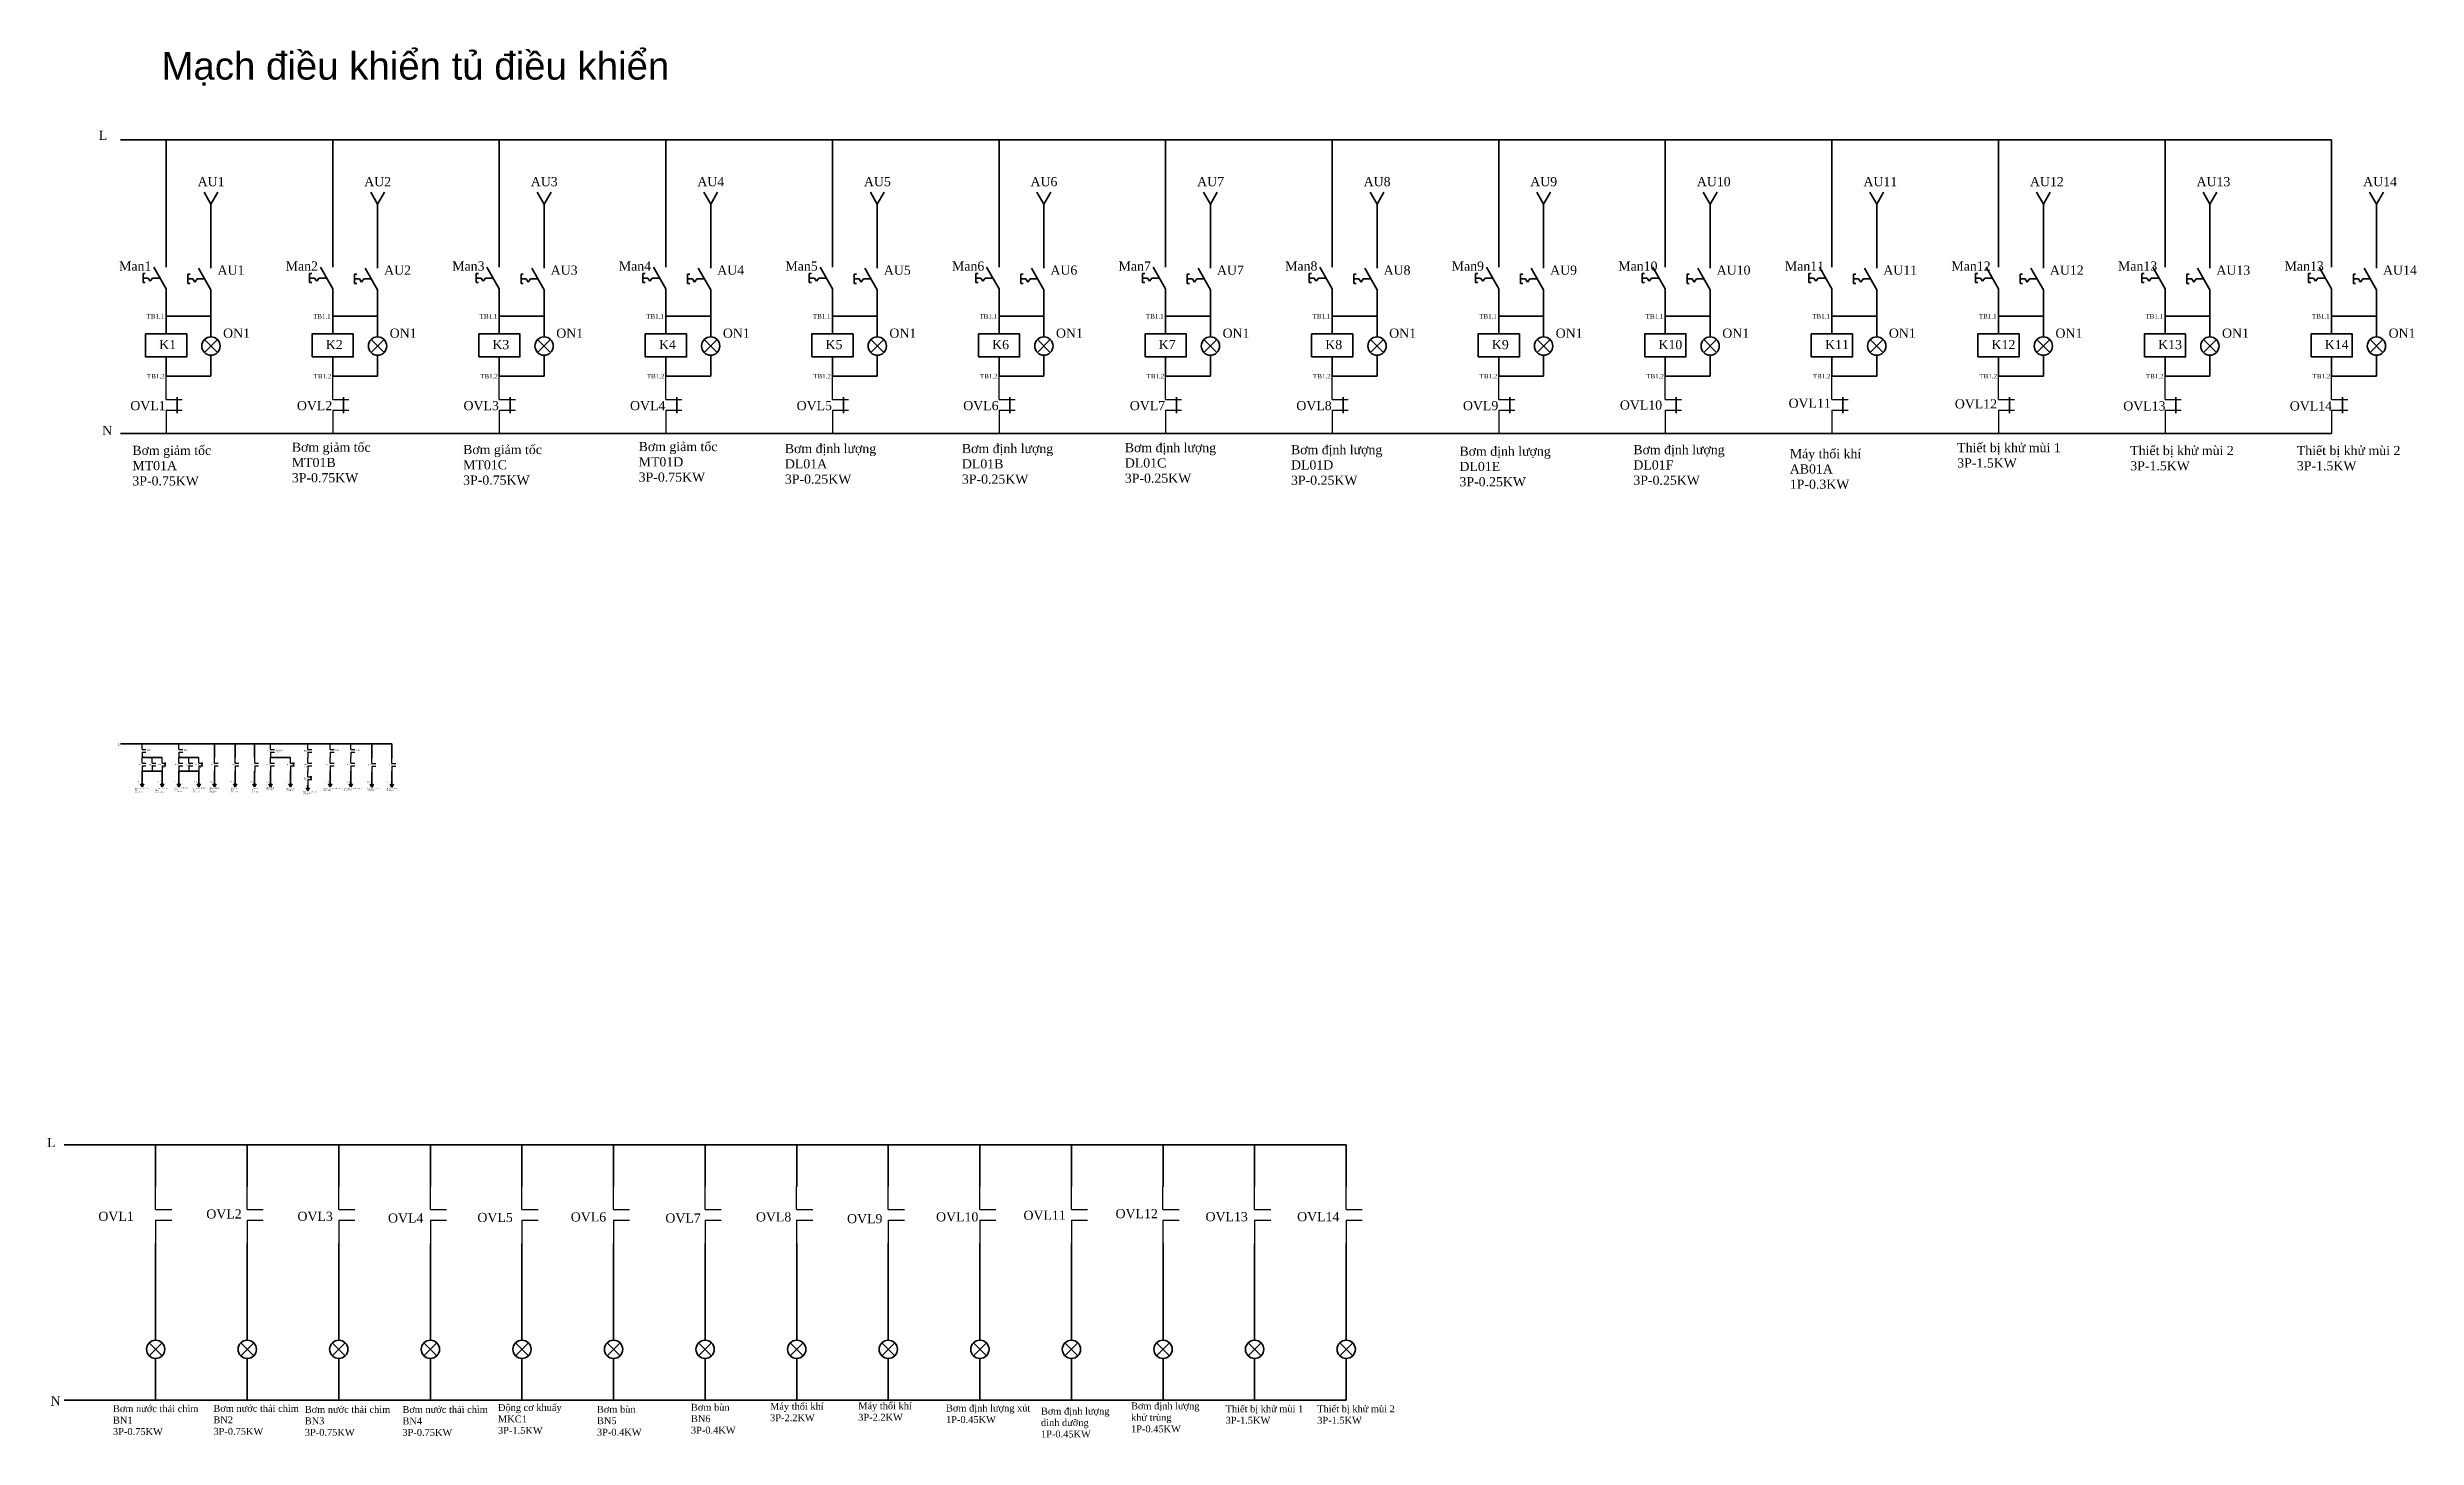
# Model space of a CAD drawing. Header units: millimetres. Extents: x 0 to 19177, y 0 to 12100.
# Drawn here: x 10997 to 16171, y 8916 to 11952 of the extents above; entities that cross this region are included whole.
import ezdxf

# ---------------------------------------------------------------- set-up
doc = ezdxf.new("R2010")
doc.units = ezdxf.units.MM
doc.header["$MEASUREMENT"] = 0
doc.layers.add('0---TBD---SD', color=2, linetype='Continuous', lineweight=25)
doc.layers.add('NetDam', color=7, linetype='Continuous', lineweight=35)
doc.layers.add('PHU KIEN', color=7, linetype='Continuous')
doc.styles.get("Standard").update_dxf_attribs({"font": 'arial.ttf'})

msp = doc.modelspace()

# ---------------------------------------------------------------- texts
at = {"attachment_point": 1}
for s, width, gutter_width, heights, insert, char_height in [('Mạch điều khiển tủ điều khiển', 1129.702, 1, [0], (11246.1, 11941.3), 60), ('{\\fTimes New Roman|b0|i0|c0|p18;L}', 136, 1, [0], (11109.1, 11769.7), 20), ('{\\fTimes New Roman|b0|i0|c0|p18;AU1}', 136, 1, [0], (11325, 11668.5), 20), ('{\\fTimes New Roman|b0|i0|c0|p18;AU2}', 136, 1, [0], (11688.8, 11668.5), 20), ('{\\fTimes New Roman|b0|i0|c0|p18;AU3}', 136, 1, [0], (12052.6, 11668.5), 20), ('{\\fTimes New Roman|b0|i0|c0|p18;AU4}', 136, 1, [0], (12416.3, 11668.5), 20), ('{\\fTimes New Roman|b0|i0|c0|p18;AU5}', 136, 1, [0], (12780.1, 11668.5), 20), ('{\\fTimes New Roman|b0|i0|c0|p18;AU6}', 136, 1, [0], (13143.9, 11668.5), 20), ('{\\fTimes New Roman|b0|i0|c0|p18;AU7}', 136, 1, [0], (13507.7, 11668.5), 20), ('{\\fTimes New Roman|b0|i0|c0|p18;AU8}', 136, 1, [0], (13871.4, 11668.5), 20), ('{\\fTimes New Roman|b0|i0|c0|p18;AU9}', 136, 1, [0], (14235.2, 11668.5), 20), ('{\\fTimes New Roman|b0|i0|c0|p18;AU10}', 136, 1, [0], (14599, 11668.5), 20), ('{\\fTimes New Roman|b0|i0|c0|p18;AU11}', 136, 1, [0], (14962.8, 11668.5), 20), ('{\\fTimes New Roman|b0|i0|c0|p18;AU12}', 136, 1, [0], (15326.5, 11668.5), 20), ('{\\fTimes New Roman|b0|i0|c0|p18;AU13}', 136, 1, [0], (15690.3, 11668.5), 20), ('{\\fTimes New Roman|b0|i0|c0|p18;AU14}', 136, 1, [0], (16054.1, 11668.5), 20), ('{\\fTimes New Roman|b0|i0|c0|p18;Man1}', 136, 1, [0], (11153.5, 11484.2), 20), ('{\\fTimes New Roman|b0|i0|c0|p18;AU1}', 136, 1, [0], (11368.4, 11475.3), 20), ('{\\fTimes New Roman|b0|i0|c0|p18;Man2}', 136, 1, [0], (11517.3, 11484.2), 20), ('{\\fTimes New Roman|b0|i0|c0|p18;AU2}', 136, 1, [0], (11732.2, 11475.3), 20), ('{\\fTimes New Roman|b0|i0|c0|p18;Man3}', 136, 1, [0], (11881, 11484.2), 20), ('{\\fTimes New Roman|b0|i0|c0|p18;AU3}', 136, 1, [0], (12096, 11475.3), 20), ('{\\fTimes New Roman|b0|i0|c0|p18;Man4}', 136, 1, [0], (12244.8, 11484.2), 20), ('{\\fTimes New Roman|b0|i0|c0|p18;AU4}', 136, 1, [0], (12459.7, 11475.3), 20), ('{\\fTimes New Roman|b0|i0|c0|p18;Man5}', 136, 1, [0], (12608.6, 11484.2), 20), ('{\\fTimes New Roman|b0|i0|c0|p18;AU5}', 136, 1, [0], (12823.5, 11475.3), 20), ('{\\fTimes New Roman|b0|i0|c0|p18;Man6}', 136, 1, [0], (12972.4, 11484.2), 20), ('{\\fTimes New Roman|b0|i0|c0|p18;AU6}', 136, 1, [0], (13187.3, 11475.3), 20), ('{\\fTimes New Roman|b0|i0|c0|p18;Man7}', 136, 1, [0], (13336.2, 11484.2), 20), ('{\\fTimes New Roman|b0|i0|c0|p18;AU7}', 136, 1, [0], (13551.1, 11475.3), 20), ('{\\fTimes New Roman|b0|i0|c0|p18;Man8}', 136, 1, [0], (13699.9, 11484.2), 20), ('{\\fTimes New Roman|b0|i0|c0|p18;AU8}', 136, 1, [0], (13914.9, 11475.3), 20), ('{\\fTimes New Roman|b0|i0|c0|p18;Man9}', 136, 1, [0], (14063.7, 11484.2), 20), ('{\\fTimes New Roman|b0|i0|c0|p18;AU9}', 136, 1, [0], (14278.6, 11475.3), 20), ('{\\fTimes New Roman|b0|i0|c0|p18;Man10}', 136, 1, [17], (14427.5, 11484.2), 20), ('{\\fTimes New Roman|b0|i0|c0|p18;AU10}', 136, 1, [0], (14642.4, 11475.3), 20), ('{\\fTimes New Roman|b0|i0|c0|p18;Man11}', 136, 1, [0], (14791.3, 11484.2), 20), ('{\\fTimes New Roman|b0|i0|c0|p18;AU11}', 136, 1, [0], (15006.2, 11475.3), 20), ('{\\fTimes New Roman|b0|i0|c0|p18;Man12}', 136, 1, [0], (15155, 11484.2), 20), ('{\\fTimes New Roman|b0|i0|c0|p18;AU12}', 136, 1, [0], (15370, 11475.3), 20), ('{\\fTimes New Roman|b0|i0|c0|p18;Man13}', 136, 1, [0], (15518.8, 11484.2), 20), ('{\\fTimes New Roman|b0|i0|c0|p18;AU13}', 136, 1, [0], (15733.7, 11475.3), 20), ('{\\fTimes New Roman|b0|i0|c0|p18;Man13}', 136, 1, [0], (15882.6, 11484.2), 20), ('{\\fTimes New Roman|b0|i0|c0|p18;AU14}', 136, 1, [0], (16097.5, 11475.3), 20), ('{\\fTimes New Roman|b0|i0|c0|p18;TB1.1}', 42.905, 1, [0], (11213.3, 11369.5), 10), ('{\\fTimes New Roman|b0|i0|c0|p18;TB1.1}', 42.905, 1, [0], (11577.1, 11369.5), 10), ('{\\fTimes New Roman|b0|i0|c0|p18;TB1.1}', 42.905, 1, [0], (11940.9, 11369.5), 10), ('{\\fTimes New Roman|b0|i0|c0|p18;TB1.1}', 42.905, 1, [0], (12304.6, 11369.5), 10), ('{\\fTimes New Roman|b0|i0|c0|p18;TB1.1}', 42.905, 1, [0], (12668.4, 11369.5), 10), ('{\\fTimes New Roman|b0|i0|c0|p18;TB1.1}', 42.905, 1, [0], (13032.2, 11369.5), 10), ('{\\fTimes New Roman|b0|i0|c0|p18;TB1.1}', 42.905, 1, [0], (13396, 11369.5), 10), ('{\\fTimes New Roman|b0|i0|c0|p18;TB1.1}', 42.905, 1, [0], (13759.8, 11369.5), 10), ('{\\fTimes New Roman|b0|i0|c0|p18;TB1.1}', 42.905, 1, [0], (14123.5, 11369.5), 10), ('{\\fTimes New Roman|b0|i0|c0|p18;TB1.1}', 42.905, 1, [0], (14487.3, 11369.5), 10), ('{\\fTimes New Roman|b0|i0|c0|p18;TB1.1}', 42.905, 1, [0], (14851.1, 11369.5), 10), ('{\\fTimes New Roman|b0|i0|c0|p18;TB1.1}', 42.905, 1, [0], (15214.9, 11369.5), 10), ('{\\fTimes New Roman|b0|i0|c0|p18;TB1.1}', 42.905, 1, [0], (15578.6, 11369.5), 10), ('{\\fTimes New Roman|b0|i0|c0|p18;TB1.1}', 42.905, 1, [0], (15942.4, 11369.5), 10), ('{\\fTimes New Roman|b0|i0|c0|p18;K1}', 78.993, 1, [0], (11241.2, 11312.7), 20), ('{\\fTimes New Roman|b0|i0|c0|p18;K2}', 78.993, 1, [0], (11605, 11312.7), 20), ('{\\fTimes New Roman|b0|i0|c0|p18;K3}', 78.993, 1, [0], (11968.7, 11312.7), 20), ('{\\fTimes New Roman|b0|i0|c0|p18;K4}', 78.993, 1, [0], (12332.5, 11312.7), 20), ('{\\fTimes New Roman|b0|i0|c0|p18;K5}', 78.993, 1, [0], (12696.3, 11312.7), 20), ('{\\fTimes New Roman|b0|i0|c0|p18;K6}', 78.993, 1, [0], (13060.1, 11312.7), 20), ('{\\fTimes New Roman|b0|i0|c0|p18;K7}', 78.993, 1, [0], (13423.9, 11312.7), 20), ('{\\fTimes New Roman|b0|i0|c0|p18;K8}', 78.993, 1, [0], (13787.6, 11312.7), 20), ('{\\fTimes New Roman|b0|i0|c0|p18;K9}', 78.993, 1, [0], (14151.4, 11312.7), 20), ('{\\fTimes New Roman|b0|i0|c0|p18;K10}', 78.993, 1, [0], (14515.2, 11312.7), 20), ('{\\fTimes New Roman|b0|i0|c0|p18;K11}', 78.993, 1, [0], (14879, 11312.7), 20), ('{\\fTimes New Roman|b0|i0|c0|p18;K12}', 78.993, 1, [0], (15242.7, 11312.7), 20), ('{\\fTimes New Roman|b0|i0|c0|p18;K13}', 78.993, 1, [0], (15606.5, 11312.7), 20), ('{\\fTimes New Roman|b0|i0|c0|p18;K14}', 78.993, 1, [0], (15970.3, 11312.7), 20), ('{\\fTimes New Roman|b0|i0|c0|p18;TB1.2}', 42.905, 1, [0], (11214.4, 11238.7), 10), ('{\\fTimes New Roman|b0|i0|c0|p18;TB1.2}', 42.905, 1, [0], (11578.2, 11238.7), 10), ('{\\fTimes New Roman|b0|i0|c0|p18;TB1.2}', 42.905, 1, [0], (11942, 11238.7), 10), ('{\\fTimes New Roman|b0|i0|c0|p18;TB1.2}', 42.905, 1, [0], (12305.7, 11238.7), 10), ('{\\fTimes New Roman|b0|i0|c0|p18;TB1.2}', 42.905, 1, [0], (12669.5, 11238.7), 10), ('{\\fTimes New Roman|b0|i0|c0|p18;TB1.2}', 42.905, 1, [0], (13033.3, 11238.7), 10), ('{\\fTimes New Roman|b0|i0|c0|p18;TB1.2}', 42.905, 1, [0], (13397.1, 11238.7), 10), ('{\\fTimes New Roman|b0|i0|c0|p18;TB1.2}', 42.905, 1, [0], (13760.8, 11238.7), 10), ('{\\fTimes New Roman|b0|i0|c0|p18;TB1.2}', 42.905, 1, [0], (14124.6, 11238.7), 10), ('{\\fTimes New Roman|b0|i0|c0|p18;TB1.2}', 42.905, 1, [0], (14488.4, 11238.7), 10), ('{\\fTimes New Roman|b0|i0|c0|p18;TB1.2}', 42.905, 1, [0], (14852.2, 11238.7), 10), ('{\\fTimes New Roman|b0|i0|c0|p18;TB1.2}', 42.905, 1, [0], (15216, 11238.7), 10), ('{\\fTimes New Roman|b0|i0|c0|p18;TB1.2}', 42.905, 1, [0], (15579.7, 11238.7), 10), ('{\\fTimes New Roman|b0|i0|c0|p18;TB1.2}', 42.905, 1, [0], (15943.5, 11238.7), 10), ('{\\fTimes New Roman|b0|i0|c0|p18;OVL1}', 78.993, 1, [0], (11178, 11179.4), 20), ('{\\fTimes New Roman|b0|i0|c0|p18;OVL2}', 78.993, 1, [0], (11541.8, 11179.4), 20), ('{\\fTimes New Roman|b0|i0|c0|p18;OVL3}', 78.993, 1, [0], (11905.6, 11179.4), 20), ('{\\fTimes New Roman|b0|i0|c0|p18;OVL4}', 78.993, 1, [0], (12269.3, 11179.4), 20), ('{\\fTimes New Roman|b0|i0|c0|p18;OVL5}', 78.993, 1, [0], (12633.1, 11179.4), 20), ('{\\fTimes New Roman|b0|i0|c0|p18;OVL6}', 78.993, 1, [0], (12996.9, 11179.4), 20), ('{\\fTimes New Roman|b0|i0|c0|p18;OVL7}', 78.993, 1, [0], (13360.7, 11179.4), 20), ('{\\fTimes New Roman|b0|i0|c0|p18;OVL8}', 78.993, 1, [0], (13724.4, 11179.4), 20), ('{\\fTimes New Roman|b0|i0|c0|p18;OVL9}', 78.993, 1, [0], (14088.2, 11179.4), 20), ('{\\fTimes New Roman|b0|i0|c0|p18;OVL10}', 78.993, 1, [0], (14430.9, 11180.7), 20), ('{\\fTimes New Roman|b0|i0|c0|p18;OVL11}', 78.993, 1, [0], (14799.3, 11184.7), 20), ('{\\fTimes New Roman|b0|i0|c0|p18;OVL12}', 78.993, 1, [0], (15162.4, 11183.3), 20), ('{\\fTimes New Roman|b0|i0|c0|p18;OVL13}', 78.993, 1, [0], (15530.2, 11178.7), 20), ('{\\fTimes New Roman|b0|i0|c0|p18;OVL14}', 78.993, 1, [0], (15893.9, 11178.7), 20), ('{\\fTimes New Roman|b0|i0|c0|p18;N}', 136, 1, [0], (11116.6, 11125.2), 20), ('{\\fTimes New Roman|b0|i0|c0|p18;L}', 32.665, 0.24, [0], (11151.5, 10432.6), 4.804), ('{\\fTimes New Roman|b0|i0|c0|p18;15}', 8.879, 0.24, [0], (11205.8, 10404.2), 2.402), ('{\\fTimes New Roman|b0|i0|c0|p18;RLS1}', 32.665, 0.24, [0], (11214.6, 10418.6), 2.402), ('{\\fTimes New Roman|b0|i0|c0|p18;15}', 8.879, 0.24, [0], (11286.1, 10404.2), 2.402), ('{\\fTimes New Roman|b0|i0|c0|p18;RLS3}', 32.665, 0.24, [0], (11294.9, 10418.6), 2.402), ('{\\fTimes New Roman|b0|i0|c0|p18;TR1/2}', 9.873, 0.24, [0], (11477.3, 10416.8), 2.402), ('{\\fTimes New Roman|b0|i0|c0|p18;Timer Thời \\Pgian thực}', 32.665, 0.24, [7.44], (11495.2, 10418.6), 2.402), ('{\\fTimes New Roman|b0|i0|c0|p18;RLS4}', 9.342, 0.24, [0], (11556.9, 10417.1), 2.402), ('{\\fTimes New Roman|b0|i0|c0|p18;RLS5}', 32.665, 0.24, [0], (11625.6, 10418.6), 2.402), ('{\\fTimes New Roman|b0|i0|c0|p18;RLS6}', 32.665, 0.24, [0], (11670.8, 10418.6), 2.402), ('{\\fTimes New Roman|b0|i0|c0|p18;AU1}', 32.665, 0.24, [0], (11193.4, 10348.9), 2.402), ('{\\fTimes New Roman|b0|i0|c0|p18;RLP1}', 9.873, 0.24, [0], (11195, 10387.1), 2.402), ('{\\fTimes New Roman|b0|i0|c0|p18;18}', 9.975, 0.24, [0], (11203.7, 10381.7), 2.402), ('{\\fTimes New Roman|b0|i0|c0|p18;RLS2}', 9.342, 0.24, [0], (11219.9, 10386.6), 2.402), ('{\\fTimes New Roman|b0|i0|c0|p18;AU2}', 32.665, 0.24, [0], (11236.4, 10349), 2.402), ('{\\fTimes New Roman|b0|i0|c0|p18;RLP1}', 11.352, 0.24, [0], (11239.5, 10386.9), 2.402), ('{\\fTimes New Roman|b0|i0|c0|p18;16}', 9.631, 0.24, [0], (11249.4, 10380.2), 2.402), ('{\\fTimes New Roman|b0|i0|c0|p18;AU3}', 32.665, 0.24, [0], (11273.7, 10348.9), 2.402), ('{\\fTimes New Roman|b0|i0|c0|p18;RLP2}', 9.873, 0.24, [0], (11275.3, 10387.1), 2.402), ('{\\fTimes New Roman|b0|i0|c0|p18;18}', 9.975, 0.24, [0], (11284, 10381.7), 2.402), ('{\\fTimes New Roman|b0|i0|c0|p18;RLS4}', 9.342, 0.24, [0], (11300.2, 10386.6), 2.402), ('{\\fTimes New Roman|b0|i0|c0|p18;AU4}', 32.665, 0.24, [0], (11316.7, 10349), 2.402), ('{\\fTimes New Roman|b0|i0|c0|p18;RLP2}', 11.352, 0.24, [0], (11319.8, 10386.9), 2.402), ('{\\fTimes New Roman|b0|i0|c0|p18;16}', 9.631, 0.24, [0], (11329.7, 10380.2), 2.402), ('{\\fTimes New Roman|b0|i0|c0|p18;AU5}', 32.665, 0.24, [0], (11351.3, 10348.9), 2.402), ('{\\fTimes New Roman|b0|i0|c0|p18;RLP3}', 9.873, 0.24, [0], (11352.9, 10387.1), 2.402), ('{\\fTimes New Roman|b0|i0|c0|p18;AU6}', 32.665, 0.24, [0], (11396.5, 10348.9), 2.402), ('{\\fTimes New Roman|b0|i0|c0|p18;RLP4}', 9.873, 0.24, [0], (11398.1, 10387.1), 2.402), ('{\\fTimes New Roman|b0|i0|c0|p18;AU7}', 32.665, 0.24, [0], (11439.3, 10348.9), 2.402), ('{\\fTimes New Roman|b0|i0|c0|p18;RLP5}', 13.32, 0.24, [1.53], (11440.8, 10387.1), 2.402), ('{\\fTimes New Roman|b0|i0|c0|p18;AU8}', 32.665, 0.24, [0], (11474, 10348.9), 2.402), ('{\\fTimes New Roman|b0|i0|c0|p18;RLP6}', 9.873, 0.24, [0], (11475.6, 10387.1), 2.402), ('{\\fTimes New Roman|b0|i0|c0|p18;AU9}', 32.665, 0.24, [0], (11517, 10349), 2.402), ('{\\fTimes New Roman|b0|i0|c0|p18;RLP6}', 11.352, 0.24, [0], (11520.1, 10386.9), 2.402), ('{\\fTimes New Roman|b0|i0|c0|p18;RLP6}', 11.352, 0.24, [0], (11556, 10356.9), 2.402), ('{\\fTimes New Roman|b0|i0|c0|p18;>8.5}', 9.873, 0.24, [0], (11556, 10352.9), 2.402), ('{\\fTimes New Roman|b0|i0|c0|p18;<6.5}', 9.873, 0.24, [0], (11556.5, 10382.1), 2.402), ('{\\fTimes New Roman|b0|i0|c0|p18;PH1}', 9.873, 0.24, [0], (11557.2, 10387.1), 2.402), ('{\\fTimes New Roman|b0|i0|c0|p18;AU11}', 32.665, 0.24, [0], (11604.4, 10348.9), 2.402), ('{\\fTimes New Roman|b0|i0|c0|p18;RLS3}', 9.873, 0.24, [0], (11605.9, 10387.1), 2.402), ('{\\fTimes New Roman|b0|i0|c0|p18;AU12}', 32.665, 0.24, [0], (11649.6, 10348.9), 2.402), ('{\\fTimes New Roman|b0|i0|c0|p18;RLS3}', 9.873, 0.24, [0], (11651.1, 10387.1), 2.402), ('{\\fTimes New Roman|b0|i0|c0|p18;RLP7}', 9.873, 0.24, [0], (11696.9, 10386.2), 2.402), ('{\\fTimes New Roman|b0|i0|c0|p18;AU14}', 32.665, 0.24, [0], (11738.3, 10348.1), 2.402), ('{\\fTimes New Roman|b0|i0|c0|p18;RLP8}', 11.352, 0.24, [0], (11741.4, 10386), 2.402), ('{\\fTimes New Roman|b0|i0|c0|p18;AU10}', 32.665, 0.24, [0], (11555.6, 10340.4), 2.402), ('{\\fTimes New Roman|b0|i0|c0|p18;AU13}', 32.665, 0.24, [0], (11695.3, 10347.9), 2.402), ('{\\fTimes New Roman|b0|i0|c0|p18;L}', 136, 1, [0], (10996, 9570), 20), ('{\\fTimes New Roman|b0|i0|c0|p18;OVL1}', 78.993, 1, [0], (11108.2, 9409), 20), ('{\\fTimes New Roman|b0|i0|c0|p18;OVL2}', 78.993, 1, [0], (11344, 9414.1), 20), ('{\\fTimes New Roman|b0|i0|c0|p18;OVL3}', 78.993, 1, [0], (11543, 9409), 20), ('{\\fTimes New Roman|b0|i0|c0|p18;OVL4}', 78.993, 1, [0], (11740.7, 9405.2), 20), ('{\\fTimes New Roman|b0|i0|c0|p18;OVL5}', 78.993, 1, [0], (11935.9, 9406.5), 20), ('{\\fTimes New Roman|b0|i0|c0|p18;OVL6}', 78.993, 1, [0], (12139.9, 9407.7), 20), ('{\\fTimes New Roman|b0|i0|c0|p18;OVL7}', 78.993, 1, [0], (12346.5, 9405.2), 20), ('{\\fTimes New Roman|b0|i0|c0|p18;OVL8}', 78.993, 1, [0], (12544.2, 9407.7), 20), ('{\\fTimes New Roman|b0|i0|c0|p18;OVL9}', 78.993, 1, [0], (12743.2, 9403.9), 20), ('{\\fTimes New Roman|b0|i0|c0|p18;OVL10}', 78.993, 1, [0], (12937.6, 9407.8), 20), ('{\\fTimes New Roman|b0|i0|c0|p18;OVL11}', 78.993, 1, [0], (13128.5, 9411.4), 20), ('{\\fTimes New Roman|b0|i0|c0|p18;OVL12}', 78.993, 1, [0], (13329.6, 9414.9), 20), ('{\\fTimes New Roman|b0|i0|c0|p18;OVL13}', 78.993, 1, [0], (13526.1, 9408.3), 20), ('{\\fTimes New Roman|b0|i0|c0|p18;OVL14}', 78.993, 1, [0], (13726.1, 9408.3), 20), ('{\\fTimes New Roman|b0|i0|c0|p18;N}', 136, 1, [0], (11004, 9005.8), 20)]:
    msp.add_mtext_dynamic_manual_height_columns(s, width=width, gutter_width=gutter_width, heights=heights, dxfattribs=dict(at, insert=insert, char_height=char_height))
at = {"color": 0, "attachment_point": 1}
for s, width, gutter_width, heights, insert, char_height in [('{\\fTimes New Roman|b0|i0|c0|p18;\\C256;\\PON1}', 136, 1, [0], (11380.6, 11371), 20), ('{\\fTimes New Roman|b0|i0|c0|p18;\\C256;\\PON1}', 136, 1, [0], (11744.4, 11371), 20), ('{\\fTimes New Roman|b0|i0|c0|p18;\\C256;\\PON1}', 136, 1, [0], (12108.2, 11371), 20), ('{\\fTimes New Roman|b0|i0|c0|p18;\\C256;\\PON1}', 136, 1, [0], (12472, 11371), 20), ('{\\fTimes New Roman|b0|i0|c0|p18;\\C256;\\PON1}', 136, 1, [0], (12835.7, 11371), 20), ('{\\fTimes New Roman|b0|i0|c0|p18;\\C256;\\PON1}', 136, 1, [0], (13199.5, 11371), 20), ('{\\fTimes New Roman|b0|i0|c0|p18;\\C256;\\PON1}', 136, 1, [0], (13563.3, 11371), 20), ('{\\fTimes New Roman|b0|i0|c0|p18;\\C256;\\PON1}', 136, 1, [0], (13927.1, 11371), 20), ('{\\fTimes New Roman|b0|i0|c0|p18;\\C256;\\PON1}', 136, 1, [0], (14290.8, 11371), 20), ('{\\fTimes New Roman|b0|i0|c0|p18;\\C256;\\PON1}', 136, 1, [0], (14654.6, 11371), 20), ('{\\fTimes New Roman|b0|i0|c0|p18;\\C256;\\PON1}', 136, 1, [0], (15018.4, 11371), 20), ('{\\fTimes New Roman|b0|i0|c0|p18;\\C256;\\PON1}', 136, 1, [0], (15382.2, 11371), 20), ('{\\fTimes New Roman|b0|i0|c0|p18;\\C256;\\PON1}', 136, 1, [0], (15745.9, 11371), 20), ('{\\fTimes New Roman|b0|i0|c0|p18;\\C256;\\PON1}', 136, 1, [0], (16109.7, 11371), 20), ('{\\fTimes New Roman|b0|i0|c0|p18;\\C256;Bơm giảm tốc\\PMT01A\\P3P-0.75KW}', 188.996, 1, [0], (11182.5, 11081.7), 20), ('{\\fTimes New Roman|b0|i0|c0|p18;\\C256;Bơm giảm tốc\\PMT01B\\P3P-0.75KW}', 188.996, 1, [0], (11530.7, 11088.6), 20), ('{\\fTimes New Roman|b0|i0|c0|p18;\\C256;Bơm giảm tốc\\PMT01C\\P3P-0.75KW}', 188.996, 1, [0], (11904.8, 11083.5), 20), ('{\\fTimes New Roman|b0|i0|c0|p18;\\C256;Bơm giảm tốc\\PMT01D\\P3P-0.75KW}', 188.996, 1, [0], (12288.1, 11090), 20), ('{\\fTimes New Roman|b0|i0|c0|p18;\\C256;Bơm định lượng\\PDL01A\\P3P-0.25KW}', 198.74, 1, [0], (12607.4, 11085.6), 20), ('{\\fTimes New Roman|b0|i0|c0|p18;\\C256;Bơm định lượng\\PDL01B\\P3P-0.25KW}', 198.74, 1, [0], (12994, 11085.6), 20), ('{\\fTimes New Roman|b0|i0|c0|p18;\\C256;Bơm định lượng\\PDL01C\\P3P-0.25KW}', 198.74, 1, [0], (13349.8, 11087.6), 20), ('{\\fTimes New Roman|b0|i0|c0|p18;\\C256;Bơm định lượng\\PDL01D\\P3P-0.25KW}', 198.74, 1, [0], (13712.7, 11083.2), 20), ('{\\fTimes New Roman|b0|i0|c0|p18;\\C256;Bơm định lượng\\PDL01E\\P3P-0.25KW}', 198.74, 1, [0], (14080.6, 11079.9), 20), ('{\\fTimes New Roman|b0|i0|c0|p18;\\C256;Bơm định lượng\\PDL01F\\P3P-0.25KW}', 198.74, 1, [0], (14460.4, 11083.2), 20), ('{\\fTimes New Roman|b0|i0|c0|p18;\\C256;Máy thổi khí\\PAB01A\\P1P-0.3KW}', 188.996, 1, [0], (14802, 11074.4), 20), ('{\\fTimes New Roman|b0|i0|c0|p18;\\C256;Thiết bị khử mùi 1\\P3P-1.5KW}', 224.742, 1, [0], (15167.6, 11087.6), 20), ('{\\fTimes New Roman|b0|i0|c0|p18;\\C256;Thiết bị khử mùi 2\\P3P-1.5KW}', 223.691, 1, [0], (15545.5, 11081.4), 20), ('{\\fTimes New Roman|b0|i0|c0|p18;\\C256;Thiết bị khử mùi 2\\P3P-1.5KW}', 223.691, 1, [0], (15909.3, 11081.4), 20), ('{\\fTimes New Roman|b0|i0|c0|p18;\\C256;Bơm nước thải chìm\\P BN1\\P3P-0.75KW}', 33.045, 0.24, [16.8], (11187.9, 10334.4), 2.402), ('{\\fTimes New Roman|b0|i0|c0|p18;\\C256;Bơm nước thải chìm\\P BN2\\P3P-0.75KW}', 33.045, 0.24, [16.8], (11232.1, 10334.5), 2.402), ('{\\fTimes New Roman|b0|i0|c0|p18;\\C256;Bơm nước thải chìm\\P BN3\\P3P-0.75KW}', 33.045, 0.24, [16.8], (11273.7, 10335.7), 2.402), ('{\\fTimes New Roman|b0|i0|c0|p18;\\C256;Bơm nước thải chìm\\P BN4\\P3P-0.75KW}', 33.045, 0.24, [16.8], (11312.8, 10335.4), 2.402), ('{\\fTimes New Roman|b0|i0|c0|p18;\\C256;Động cơ khuấy\\PMKC1\\P3P-1.5KW}', 23.714, 0.24, [12.9], (11350.1, 10335.6), 2.402), ('{\\fTimes New Roman|b0|i0|c0|p18;\\C256;Bơm bùn\\PBN5\\P3P-0.4KW}', 20.143, 0.24, [16.8], (11397.6, 10335.2), 2.402), ('{\\fTimes New Roman|b0|i0|c0|p18;\\C256;Bơm bùn\\PBN6\\P3P-0.4KW}', 21.784, 0.24, [16.8], (11442.5, 10335.3), 2.402), ('{\\fTimes New Roman|b0|i0|c0|p18;\\C256;Máy thổi khí \\P3P-2.2KW}', 22.487, 0.24, [12.2], (11474.1, 10335.5), 2.402), ('{\\fTimes New Roman|b0|i0|c0|p18;\\C256;Máy thổi khí \\P3P-2.2KW}', 24.462, 0.24, [12.6], (11518.4, 10334.4), 2.402), ('{\\fTimes New Roman|b0|i0|c0|p18;\\C256;Bơm định lượng xút\\P3P-2.2KW}', 30.77, 0.24, [12.2], (11555.6, 10327.1), 2.402), ('{\\fTimes New Roman|b0|i0|c0|p18;\\C256;Bơm định lượng dinh dưỡng\\P3P-0.75KW}', 40.77, 0.24, [16.8], (11598.8, 10334.4), 2.402), ('{\\fTimes New Roman|b0|i0|c0|p18;\\C256;Bơm định lượng khử trùng\\P3P-0.75KW}', 40.77, 0.24, [16.8], (11644, 10334.4), 2.402), ('{\\fTimes New Roman|b0|i0|c0|p18;\\C256;Thiết bị khử mùi 1\\P3P-1.5KW}', 28.059, 0.24, [0], (11695, 10335.1), 2.402), ('{\\fTimes New Roman|b0|i0|c0|p18;\\C256;Thiết bị khử mùi 2\\P3P-1.5KW}', 28.059, 0.24, [0], (11737.8, 10334.5), 2.402), ('{\\fTimes New Roman|b0|i0|c0|p18;\\C256;Bơm nước thải chìm BN1\\P3P-0.75KW}', 188.996, 1, [70.1], (11140.1, 8986.4), 15), ('{\\fTimes New Roman|b0|i0|c0|p18;\\C256;Bơm nước thải chìm BN2\\P3P-0.75KW}', 188.996, 1, [70.1], (11359.4, 8987), 15), ('{\\fTimes New Roman|b0|i0|c0|p18;\\C256;Bơm nước thải chìm BN3\\P3P-0.75KW}', 188.996, 1, [70.1], (11559, 8984.8), 15), ('{\\fTimes New Roman|b0|i0|c0|p18;\\C256;Bơm nước thải chìm BN4\\P3P-0.75KW}', 188.996, 1, [70.1], (11772.2, 8984.6), 15), ('{\\fTimes New Roman|b0|i0|c0|p18;\\C256;Động cơ khuấy\\PMKC1\\P3P-1.5KW}', 188.996, 1, [70.1], (11980.9, 8989), 15), ('{\\fTimes New Roman|b0|i0|c0|p18;\\C256;Bơm bùn\\PBN5\\P3P-0.4KW}', 188.996, 1, [70.1], (12197, 8985.1), 15), ('{\\fTimes New Roman|b0|i0|c0|p18;\\C256;Bơm bùn\\PBN6\\P3P-0.4KW}', 188.996, 1, [70.1], (12402.3, 8989.5), 15), ('{\\fTimes New Roman|b0|i0|c0|p18;\\C256;Máy thổi khí \\P3P-2.2KW}', 188.996, 1, [70.1], (12575.1, 8991.6), 15), ('{\\fTimes New Roman|b0|i0|c0|p18;\\C256;Máy thổi khí \\P3P-2.2KW}', 188.996, 1, [70.1], (12767.6, 8992.7), 15), ('{\\fTimes New Roman|b0|i0|c0|p18;\\C256;Bơm định lượng xút\\P1P-0.45KW}', 198.74, 1, [0], (12959.3, 8987.7), 15), ('{\\fTimes New Roman|b0|i0|c0|p18;\\C256;Bơm định lượng\\Pdinh dưỡng\\P1P-0.45KW}', 198.74, 1, [0], (13166.7, 8981.1), 15), ('{\\fTimes New Roman|b0|i0|c0|p18;\\C256;Bơm định lượng\\Pkhử trùng\\P1P-0.45KW}', 198.74, 1, [0], (13363.4, 8992.4), 15), ('{\\fTimes New Roman|b0|i0|c0|p18;\\C256;Thiết bị khử mùi 1\\P3P-1.5KW}', 198.74, 1, [0], (13569.9, 8986.1), 15), ('{\\fTimes New Roman|b0|i0|c0|p18;\\C256;Thiết bị khử mùi 2\\P3P-1.5KW}', 198.74, 1, [0], (13769.9, 8986.1), 15)]:
    msp.add_mtext_dynamic_manual_height_columns(s, width=width, gutter_width=gutter_width, heights=heights, dxfattribs=dict(at, insert=insert, char_height=char_height))

# ---------------------------------------------------------------- blocks, each defined once
blk = doc.blocks.new('TDM')
at = {"layer": '0---TBD---SD', "color": 7}
for p, q in [((334849, 442398), (334849, 442782)), ((334849, 442398), (335027, 442398)), ((334849, 442221), (334849, 441837)), ((334849, 442221), (335027, 442221)), ((334938, 442398), (335115, 442398)), ((334938, 442221), (335115, 442221))]:
    blk.add_line(p, q, dxfattribs=at)

# ---------------------------------------------------------------- linework, layer by layer
at = {"layer": 'NetDam', "color": 0}
for p, q in [((11256.2, 11749.7), (11156.2, 11749.7)), ((11256.2, 11619), (11256.2, 11749.7)), ((11256.2, 11749.7), (11620, 11749.7)), ((11620, 11619), (11620, 11749.7)), ((11620, 11749.7), (11983.8, 11749.7)), ((11983.8, 11619), (11983.8, 11749.7)), ((11983.8, 11749.7), (12347.6, 11749.7)), ((12347.6, 11619), (12347.6, 11749.7)), ((12347.6, 11749.7), (12711.3, 11749.7)), ((12711.3, 11619), (12711.3, 11749.7)), ((12711.3, 11749.7), (13075.1, 11749.7)), ((13075.1, 11619), (13075.1, 11749.7)), ((13075.1, 11749.7), (13438.9, 11749.7)), ((13438.9, 11619), (13438.9, 11749.7)), ((13438.9, 11749.7), (13802.7, 11749.7)), ((13802.7, 11619), (13802.7, 11749.7)), ((13802.7, 11749.7), (14166.4, 11749.7)), ((14166.4, 11619), (14166.4, 11749.7)), ((14166.4, 11749.7), (14530.2, 11749.7)), ((14530.2, 11619), (14530.2, 11749.7)), ((14530.2, 11749.7), (14894, 11749.7)), ((14894, 11619), (14894, 11749.7)), ((14894, 11749.7), (15257.8, 11749.7)), ((15257.8, 11619), (15257.8, 11749.7)), ((15257.8, 11749.7), (15621.5, 11749.7)), ((15621.5, 11619), (15621.5, 11749.7)), ((15621.5, 11749.7), (15985.3, 11749.7)), ((15985.3, 11619), (15985.3, 11749.7)), ((11256.2, 11619), (11256.2, 11505.9)), ((11354.1, 11609.5), (11339.1, 11635.5)), ((11354.1, 11609.5), (11369.1, 11635.5)), ((11354.1, 11609.5), (11354.1, 11575)), ((11620, 11619), (11620, 11505.9)), ((11717.9, 11609.5), (11702.9, 11635.5)), ((11717.9, 11609.5), (11732.9, 11635.5)), ((11717.9, 11609.5), (11717.9, 11575)), ((11983.8, 11619), (11983.8, 11505.9)), ((12081.7, 11609.5), (12066.7, 11635.5)), ((12081.7, 11609.5), (12096.7, 11635.5)), ((12081.7, 11609.5), (12081.7, 11575)), ((12347.6, 11619), (12347.6, 11505.9)), ((12445.4, 11609.5), (12430.4, 11635.5)), ((12445.4, 11609.5), (12460.4, 11635.5)), ((12445.4, 11609.5), (12445.4, 11575)), ((12711.3, 11619), (12711.3, 11505.9)), ((12809.2, 11609.5), (12794.2, 11635.5)), ((12809.2, 11609.5), (12824.2, 11635.5)), ((12809.2, 11609.5), (12809.2, 11575)), ((13075.1, 11619), (13075.1, 11505.9)), ((13173, 11609.5), (13158, 11635.5)), ((13173, 11609.5), (13188, 11635.5)), ((13173, 11609.5), (13173, 11575)), ((13438.9, 11619), (13438.9, 11505.9)), ((13536.8, 11609.5), (13521.8, 11635.5)), ((13536.8, 11609.5), (13551.8, 11635.5)), ((13536.8, 11609.5), (13536.8, 11575)), ((13802.7, 11619), (13802.7, 11505.9)), ((13900.6, 11609.5), (13885.6, 11635.5)), ((13900.6, 11609.5), (13915.6, 11635.5)), ((13900.6, 11609.5), (13900.6, 11575)), ((14166.4, 11619), (14166.4, 11505.9)), ((14264.3, 11609.5), (14249.3, 11635.5)), ((14264.3, 11609.5), (14279.3, 11635.5)), ((14264.3, 11609.5), (14264.3, 11575)), ((14530.2, 11619), (14530.2, 11505.9)), ((14628.1, 11609.5), (14613.1, 11635.5)), ((14628.1, 11609.5), (14643.1, 11635.5)), ((14628.1, 11609.5), (14628.1, 11575)), ((14894, 11619), (14894, 11505.9)), ((14991.9, 11609.5), (14976.9, 11635.5)), ((14991.9, 11609.5), (15006.9, 11635.5)), ((14991.9, 11609.5), (14991.9, 11575)), ((15257.8, 11619), (15257.8, 11505.9)), ((15355.7, 11609.5), (15340.7, 11635.5)), ((15355.7, 11609.5), (15370.7, 11635.5)), ((15355.7, 11609.5), (15355.7, 11575)), ((15621.5, 11619), (15621.5, 11505.9)), ((15719.4, 11609.5), (15704.4, 11635.5)), ((15719.4, 11609.5), (15734.4, 11635.5)), ((15719.4, 11609.5), (15719.4, 11575)), ((15985.3, 11619), (15985.3, 11505.9)), ((16083.2, 11609.5), (16068.2, 11635.5)), ((16083.2, 11609.5), (16098.2, 11635.5)), ((16083.2, 11609.5), (16083.2, 11575)), ((11354.1, 11575), (11354.1, 11504.1)), ((11717.9, 11575), (11717.9, 11504.1)), ((12081.7, 11575), (12081.7, 11504.1)), ((12445.4, 11575), (12445.4, 11504.1)), ((12809.2, 11575), (12809.2, 11504.1)), ((13173, 11575), (13173, 11504.1)), ((13536.8, 11575), (13536.8, 11504.1)), ((13900.6, 11575), (13900.6, 11504.1)), ((14264.3, 11575), (14264.3, 11504.1)), ((14628.1, 11575), (14628.1, 11504.1)), ((14991.9, 11575), (14991.9, 11504.1)), ((15355.7, 11575), (15355.7, 11504.1)), ((15719.4, 11575), (15719.4, 11504.1)), ((16083.2, 11575), (16083.2, 11504.1)), ((11256.2, 11497.4), (11256.2, 11505.9)), ((11256.2, 11471.4), (11256.2, 11497.4)), ((11354.1, 11495.6), (11354.1, 11504.1)), ((11354.1, 11469.6), (11354.1, 11495.6)), ((11620, 11497.4), (11620, 11505.9)), ((11620, 11471.4), (11620, 11497.4)), ((11717.9, 11495.6), (11717.9, 11504.1)), ((11717.9, 11469.6), (11717.9, 11495.6)), ((11983.8, 11497.4), (11983.8, 11505.9)), ((11983.8, 11471.4), (11983.8, 11497.4)), ((12081.7, 11495.6), (12081.7, 11504.1)), ((12081.7, 11469.6), (12081.7, 11495.6)), ((12347.6, 11497.4), (12347.6, 11505.9)), ((12347.6, 11471.4), (12347.6, 11497.4)), ((12445.4, 11495.6), (12445.4, 11504.1)), ((12445.4, 11469.6), (12445.4, 11495.6)), ((12711.3, 11497.4), (12711.3, 11505.9)), ((12711.3, 11471.4), (12711.3, 11497.4)), ((12809.2, 11495.6), (12809.2, 11504.1)), ((12809.2, 11469.6), (12809.2, 11495.6)), ((13075.1, 11497.4), (13075.1, 11505.9)), ((13075.1, 11471.4), (13075.1, 11497.4)), ((13173, 11495.6), (13173, 11504.1)), ((13173, 11469.6), (13173, 11495.6)), ((13438.9, 11497.4), (13438.9, 11505.9)), ((13438.9, 11471.4), (13438.9, 11497.4)), ((13536.8, 11495.6), (13536.8, 11504.1)), ((13536.8, 11469.6), (13536.8, 11495.6)), ((13802.7, 11497.4), (13802.7, 11505.9)), ((13802.7, 11471.4), (13802.7, 11497.4)), ((13900.6, 11495.6), (13900.6, 11504.1)), ((13900.6, 11469.6), (13900.6, 11495.6)), ((14166.4, 11497.4), (14166.4, 11505.9)), ((14166.4, 11471.4), (14166.4, 11497.4)), ((14264.3, 11495.6), (14264.3, 11504.1)), ((14264.3, 11469.6), (14264.3, 11495.6)), ((14530.2, 11497.4), (14530.2, 11505.9)), ((14530.2, 11471.4), (14530.2, 11497.4)), ((14628.1, 11495.6), (14628.1, 11504.1)), ((14628.1, 11469.6), (14628.1, 11495.6)), ((14894, 11497.4), (14894, 11505.9)), ((14894, 11471.4), (14894, 11497.4)), ((14991.9, 11495.6), (14991.9, 11504.1)), ((14991.9, 11469.6), (14991.9, 11495.6)), ((15257.8, 11497.4), (15257.8, 11505.9)), ((15257.8, 11471.4), (15257.8, 11497.4)), ((15355.7, 11495.6), (15355.7, 11504.1)), ((15355.7, 11469.6), (15355.7, 11495.6)), ((15621.5, 11497.4), (15621.5, 11505.9)), ((15621.5, 11471.4), (15621.5, 11497.4)), ((15719.4, 11495.6), (15719.4, 11504.1)), ((15719.4, 11469.6), (15719.4, 11495.6)), ((15985.3, 11497.4), (15985.3, 11505.9)), ((15985.3, 11471.4), (15985.3, 11497.4)), ((16083.2, 11495.6), (16083.2, 11504.1)), ((16083.2, 11469.6), (16083.2, 11495.6)), ((11205.7, 11447.9), (11205.7, 11457.9)), ((11205.7, 11457.9), (11210.7, 11457.9)), ((11205.7, 11447.9), (11205.7, 11437.9)), ((11205.7, 11447.9), (11214.2, 11447.9)), ((11205.7, 11437.9), (11210.7, 11437.9)), ((11216.7, 11447.9), (11214.2, 11447.9)), ((11221.2, 11440.9), (11216.7, 11447.9)), ((11226.2, 11447.9), (11221.2, 11440.9)), ((11226.2, 11447.9), (11230.2, 11447.9)), ((11256.2, 11424.4), (11229.2, 11471.4)), ((11230.2, 11447.9), (11242.7, 11447.9)), ((11303.6, 11446.1), (11303.6, 11456.1)), ((11303.6, 11456.1), (11308.6, 11456.1)), ((11303.6, 11446.1), (11303.6, 11436.1)), ((11303.6, 11446.1), (11312.1, 11446.1)), ((11303.6, 11436.1), (11308.6, 11436.1)), ((11314.6, 11446.1), (11312.1, 11446.1)), ((11319.1, 11439.1), (11314.6, 11446.1)), ((11324.1, 11446.1), (11319.1, 11439.1)), ((11324.1, 11446.1), (11328.1, 11446.1)), ((11354.1, 11422.6), (11327.1, 11469.6)), ((11328.1, 11446.1), (11340.6, 11446.1)), ((11569.5, 11447.9), (11569.5, 11457.9)), ((11569.5, 11457.9), (11574.5, 11457.9)), ((11569.5, 11447.9), (11569.5, 11437.9)), ((11569.5, 11447.9), (11578, 11447.9)), ((11569.5, 11437.9), (11574.5, 11437.9)), ((11580.5, 11447.9), (11578, 11447.9)), ((11585, 11440.9), (11580.5, 11447.9)), ((11590, 11447.9), (11585, 11440.9)), ((11590, 11447.9), (11594, 11447.9)), ((11620, 11424.4), (11593, 11471.4)), ((11594, 11447.9), (11606.5, 11447.9)), ((11667.4, 11446.1), (11667.4, 11456.1)), ((11667.4, 11456.1), (11672.4, 11456.1)), ((11667.4, 11446.1), (11667.4, 11436.1)), ((11667.4, 11446.1), (11675.9, 11446.1)), ((11667.4, 11436.1), (11672.4, 11436.1)), ((11678.4, 11446.1), (11675.9, 11446.1)), ((11682.9, 11439.1), (11678.4, 11446.1)), ((11687.9, 11446.1), (11682.9, 11439.1)), ((11687.9, 11446.1), (11691.9, 11446.1)), ((11717.9, 11422.6), (11690.9, 11469.6)), ((11691.9, 11446.1), (11704.4, 11446.1)), ((11933.3, 11447.9), (11933.3, 11457.9)), ((11933.3, 11457.9), (11938.3, 11457.9)), ((11933.3, 11447.9), (11933.3, 11437.9)), ((11933.3, 11447.9), (11941.8, 11447.9)), ((11933.3, 11437.9), (11938.3, 11437.9)), ((11944.3, 11447.9), (11941.8, 11447.9)), ((11948.8, 11440.9), (11944.3, 11447.9)), ((11953.8, 11447.9), (11948.8, 11440.9)), ((11953.8, 11447.9), (11957.8, 11447.9)), ((11983.8, 11424.4), (11956.8, 11471.4)), ((11957.8, 11447.9), (11970.3, 11447.9)), ((12031.2, 11446.1), (12031.2, 11456.1)), ((12031.2, 11456.1), (12036.2, 11456.1)), ((12031.2, 11446.1), (12031.2, 11436.1)), ((12031.2, 11446.1), (12039.7, 11446.1)), ((12031.2, 11436.1), (12036.2, 11436.1)), ((12042.2, 11446.1), (12039.7, 11446.1)), ((12046.7, 11439.1), (12042.2, 11446.1)), ((12051.7, 11446.1), (12046.7, 11439.1)), ((12051.7, 11446.1), (12055.7, 11446.1)), ((12081.7, 11422.6), (12054.7, 11469.6)), ((12055.7, 11446.1), (12068.2, 11446.1)), ((12297.1, 11447.9), (12297.1, 11457.9)), ((12297.1, 11457.9), (12302.1, 11457.9)), ((12297.1, 11447.9), (12297.1, 11437.9)), ((12297.1, 11447.9), (12305.6, 11447.9)), ((12297.1, 11437.9), (12302.1, 11437.9)), ((12308.1, 11447.9), (12305.6, 11447.9)), ((12312.6, 11440.9), (12308.1, 11447.9)), ((12317.6, 11447.9), (12312.6, 11440.9)), ((12317.6, 11447.9), (12321.6, 11447.9)), ((12347.6, 11424.4), (12320.6, 11471.4)), ((12321.6, 11447.9), (12334.1, 11447.9)), ((12394.9, 11446.1), (12394.9, 11456.1)), ((12394.9, 11456.1), (12399.9, 11456.1)), ((12394.9, 11446.1), (12394.9, 11436.1)), ((12394.9, 11446.1), (12403.4, 11446.1)), ((12394.9, 11436.1), (12399.9, 11436.1)), ((12405.9, 11446.1), (12403.4, 11446.1)), ((12410.4, 11439.1), (12405.9, 11446.1)), ((12415.4, 11446.1), (12410.4, 11439.1)), ((12415.4, 11446.1), (12419.4, 11446.1)), ((12445.4, 11422.6), (12418.4, 11469.6)), ((12419.4, 11446.1), (12431.9, 11446.1)), ((12660.8, 11447.9), (12660.8, 11457.9)), ((12660.8, 11457.9), (12665.8, 11457.9)), ((12660.8, 11447.9), (12660.8, 11437.9)), ((12660.8, 11447.9), (12669.3, 11447.9)), ((12660.8, 11437.9), (12665.8, 11437.9)), ((12671.8, 11447.9), (12669.3, 11447.9)), ((12676.3, 11440.9), (12671.8, 11447.9)), ((12681.3, 11447.9), (12676.3, 11440.9)), ((12681.3, 11447.9), (12685.3, 11447.9)), ((12711.3, 11424.4), (12684.3, 11471.4)), ((12685.3, 11447.9), (12697.8, 11447.9)), ((12758.7, 11446.1), (12758.7, 11456.1)), ((12758.7, 11456.1), (12763.7, 11456.1)), ((12758.7, 11446.1), (12758.7, 11436.1)), ((12758.7, 11446.1), (12767.2, 11446.1)), ((12758.7, 11436.1), (12763.7, 11436.1)), ((12769.7, 11446.1), (12767.2, 11446.1)), ((12774.2, 11439.1), (12769.7, 11446.1)), ((12779.2, 11446.1), (12774.2, 11439.1)), ((12779.2, 11446.1), (12783.2, 11446.1)), ((12809.2, 11422.6), (12782.2, 11469.6)), ((12783.2, 11446.1), (12795.7, 11446.1)), ((13024.6, 11447.9), (13024.6, 11457.9)), ((13024.6, 11457.9), (13029.6, 11457.9)), ((13024.6, 11447.9), (13024.6, 11437.9)), ((13024.6, 11447.9), (13033.1, 11447.9)), ((13024.6, 11437.9), (13029.6, 11437.9)), ((13035.6, 11447.9), (13033.1, 11447.9)), ((13040.1, 11440.9), (13035.6, 11447.9)), ((13045.1, 11447.9), (13040.1, 11440.9)), ((13045.1, 11447.9), (13049.1, 11447.9)), ((13075.1, 11424.4), (13048.1, 11471.4)), ((13049.1, 11447.9), (13061.6, 11447.9)), ((13122.5, 11446.1), (13122.5, 11456.1)), ((13122.5, 11456.1), (13127.5, 11456.1)), ((13122.5, 11446.1), (13122.5, 11436.1)), ((13122.5, 11446.1), (13131, 11446.1)), ((13122.5, 11436.1), (13127.5, 11436.1)), ((13133.5, 11446.1), (13131, 11446.1)), ((13138, 11439.1), (13133.5, 11446.1)), ((13143, 11446.1), (13138, 11439.1)), ((13143, 11446.1), (13147, 11446.1)), ((13173, 11422.6), (13146, 11469.6)), ((13147, 11446.1), (13159.5, 11446.1)), ((13388.4, 11447.9), (13388.4, 11457.9)), ((13388.4, 11457.9), (13393.4, 11457.9)), ((13388.4, 11447.9), (13388.4, 11437.9)), ((13388.4, 11447.9), (13396.9, 11447.9)), ((13388.4, 11437.9), (13393.4, 11437.9)), ((13399.4, 11447.9), (13396.9, 11447.9)), ((13403.9, 11440.9), (13399.4, 11447.9)), ((13408.9, 11447.9), (13403.9, 11440.9)), ((13408.9, 11447.9), (13412.9, 11447.9)), ((13438.9, 11424.4), (13411.9, 11471.4)), ((13412.9, 11447.9), (13425.4, 11447.9)), ((13486.3, 11446.1), (13486.3, 11456.1)), ((13486.3, 11456.1), (13491.3, 11456.1)), ((13486.3, 11446.1), (13486.3, 11436.1)), ((13486.3, 11446.1), (13494.8, 11446.1)), ((13486.3, 11436.1), (13491.3, 11436.1)), ((13497.3, 11446.1), (13494.8, 11446.1)), ((13501.8, 11439.1), (13497.3, 11446.1)), ((13506.8, 11446.1), (13501.8, 11439.1)), ((13506.8, 11446.1), (13510.8, 11446.1)), ((13536.8, 11422.6), (13509.8, 11469.6)), ((13510.8, 11446.1), (13523.3, 11446.1)), ((13752.2, 11447.9), (13752.2, 11457.9)), ((13752.2, 11457.9), (13757.2, 11457.9)), ((13752.2, 11447.9), (13752.2, 11437.9)), ((13752.2, 11447.9), (13760.7, 11447.9)), ((13752.2, 11437.9), (13757.2, 11437.9)), ((13763.2, 11447.9), (13760.7, 11447.9)), ((13767.7, 11440.9), (13763.2, 11447.9)), ((13772.7, 11447.9), (13767.7, 11440.9)), ((13772.7, 11447.9), (13776.7, 11447.9)), ((13802.7, 11424.4), (13775.7, 11471.4)), ((13776.7, 11447.9), (13789.2, 11447.9)), ((13850.1, 11446.1), (13850.1, 11456.1)), ((13850.1, 11456.1), (13855.1, 11456.1)), ((13850.1, 11446.1), (13850.1, 11436.1)), ((13850.1, 11446.1), (13858.6, 11446.1)), ((13850.1, 11436.1), (13855.1, 11436.1)), ((13861.1, 11446.1), (13858.6, 11446.1)), ((13865.6, 11439.1), (13861.1, 11446.1)), ((13870.6, 11446.1), (13865.6, 11439.1)), ((13870.6, 11446.1), (13874.6, 11446.1)), ((13900.6, 11422.6), (13873.6, 11469.6)), ((13874.6, 11446.1), (13887.1, 11446.1)), ((14115.9, 11447.9), (14115.9, 11457.9)), ((14115.9, 11457.9), (14120.9, 11457.9)), ((14115.9, 11447.9), (14115.9, 11437.9)), ((14115.9, 11447.9), (14124.4, 11447.9)), ((14115.9, 11437.9), (14120.9, 11437.9)), ((14126.9, 11447.9), (14124.4, 11447.9)), ((14131.4, 11440.9), (14126.9, 11447.9)), ((14136.4, 11447.9), (14131.4, 11440.9)), ((14136.4, 11447.9), (14140.4, 11447.9)), ((14166.4, 11424.4), (14139.4, 11471.4)), ((14140.4, 11447.9), (14152.9, 11447.9)), ((14213.8, 11446.1), (14213.8, 11456.1)), ((14213.8, 11456.1), (14218.8, 11456.1)), ((14213.8, 11446.1), (14213.8, 11436.1)), ((14213.8, 11446.1), (14222.3, 11446.1)), ((14213.8, 11436.1), (14218.8, 11436.1)), ((14224.8, 11446.1), (14222.3, 11446.1)), ((14229.3, 11439.1), (14224.8, 11446.1)), ((14234.3, 11446.1), (14229.3, 11439.1)), ((14234.3, 11446.1), (14238.3, 11446.1)), ((14264.3, 11422.6), (14237.3, 11469.6)), ((14238.3, 11446.1), (14250.8, 11446.1)), ((14479.7, 11447.9), (14479.7, 11457.9)), ((14479.7, 11457.9), (14484.7, 11457.9)), ((14479.7, 11447.9), (14479.7, 11437.9)), ((14479.7, 11447.9), (14488.2, 11447.9)), ((14479.7, 11437.9), (14484.7, 11437.9)), ((14490.7, 11447.9), (14488.2, 11447.9)), ((14495.2, 11440.9), (14490.7, 11447.9)), ((14500.2, 11447.9), (14495.2, 11440.9)), ((14500.2, 11447.9), (14504.2, 11447.9)), ((14530.2, 11424.4), (14503.2, 11471.4)), ((14504.2, 11447.9), (14516.7, 11447.9)), ((14577.6, 11446.1), (14577.6, 11456.1)), ((14577.6, 11456.1), (14582.6, 11456.1)), ((14577.6, 11446.1), (14577.6, 11436.1)), ((14577.6, 11446.1), (14586.1, 11446.1)), ((14577.6, 11436.1), (14582.6, 11436.1)), ((14588.6, 11446.1), (14586.1, 11446.1)), ((14593.1, 11439.1), (14588.6, 11446.1)), ((14598.1, 11446.1), (14593.1, 11439.1)), ((14598.1, 11446.1), (14602.1, 11446.1)), ((14628.1, 11422.6), (14601.1, 11469.6)), ((14602.1, 11446.1), (14614.6, 11446.1)), ((14843.5, 11447.9), (14843.5, 11457.9)), ((14843.5, 11457.9), (14848.5, 11457.9)), ((14843.5, 11447.9), (14843.5, 11437.9)), ((14843.5, 11447.9), (14852, 11447.9)), ((14843.5, 11437.9), (14848.5, 11437.9)), ((14854.5, 11447.9), (14852, 11447.9)), ((14859, 11440.9), (14854.5, 11447.9)), ((14864, 11447.9), (14859, 11440.9)), ((14864, 11447.9), (14868, 11447.9)), ((14894, 11424.4), (14867, 11471.4)), ((14868, 11447.9), (14880.5, 11447.9)), ((14941.4, 11446.1), (14941.4, 11456.1)), ((14941.4, 11456.1), (14946.4, 11456.1)), ((14941.4, 11446.1), (14941.4, 11436.1)), ((14941.4, 11446.1), (14949.9, 11446.1)), ((14941.4, 11436.1), (14946.4, 11436.1)), ((14952.4, 11446.1), (14949.9, 11446.1)), ((14956.9, 11439.1), (14952.4, 11446.1)), ((14961.9, 11446.1), (14956.9, 11439.1)), ((14961.9, 11446.1), (14965.9, 11446.1)), ((14991.9, 11422.6), (14964.9, 11469.6)), ((14965.9, 11446.1), (14978.4, 11446.1)), ((15207.3, 11447.9), (15207.3, 11457.9)), ((15207.3, 11457.9), (15212.3, 11457.9)), ((15207.3, 11447.9), (15207.3, 11437.9)), ((15207.3, 11447.9), (15215.8, 11447.9)), ((15207.3, 11437.9), (15212.3, 11437.9)), ((15218.3, 11447.9), (15215.8, 11447.9)), ((15222.8, 11440.9), (15218.3, 11447.9)), ((15227.8, 11447.9), (15222.8, 11440.9)), ((15227.8, 11447.9), (15231.8, 11447.9)), ((15257.8, 11424.4), (15230.8, 11471.4)), ((15231.8, 11447.9), (15244.3, 11447.9)), ((15305.2, 11446.1), (15305.2, 11456.1)), ((15305.2, 11456.1), (15310.2, 11456.1)), ((15305.2, 11446.1), (15305.2, 11436.1)), ((15305.2, 11446.1), (15313.7, 11446.1)), ((15305.2, 11436.1), (15310.2, 11436.1)), ((15316.2, 11446.1), (15313.7, 11446.1)), ((15320.7, 11439.1), (15316.2, 11446.1)), ((15325.7, 11446.1), (15320.7, 11439.1)), ((15325.7, 11446.1), (15329.7, 11446.1)), ((15355.7, 11422.6), (15328.7, 11469.6)), ((15329.7, 11446.1), (15342.2, 11446.1)), ((15571, 11447.9), (15571, 11457.9)), ((15571, 11457.9), (15576, 11457.9)), ((15571, 11447.9), (15571, 11437.9)), ((15571, 11447.9), (15579.5, 11447.9)), ((15571, 11437.9), (15576, 11437.9)), ((15582, 11447.9), (15579.5, 11447.9)), ((15586.5, 11440.9), (15582, 11447.9)), ((15591.5, 11447.9), (15586.5, 11440.9)), ((15591.5, 11447.9), (15595.5, 11447.9)), ((15621.5, 11424.4), (15594.5, 11471.4)), ((15595.5, 11447.9), (15608, 11447.9)), ((15668.9, 11446.1), (15668.9, 11456.1)), ((15668.9, 11456.1), (15673.9, 11456.1)), ((15668.9, 11446.1), (15668.9, 11436.1)), ((15668.9, 11446.1), (15677.4, 11446.1)), ((15668.9, 11436.1), (15673.9, 11436.1)), ((15679.9, 11446.1), (15677.4, 11446.1)), ((15684.4, 11439.1), (15679.9, 11446.1)), ((15689.4, 11446.1), (15684.4, 11439.1)), ((15689.4, 11446.1), (15693.4, 11446.1)), ((15719.4, 11422.6), (15692.4, 11469.6)), ((15693.4, 11446.1), (15705.9, 11446.1)), ((15934.8, 11447.9), (15934.8, 11457.9)), ((15934.8, 11457.9), (15939.8, 11457.9)), ((15934.8, 11447.9), (15934.8, 11437.9)), ((15934.8, 11447.9), (15943.3, 11447.9)), ((15934.8, 11437.9), (15939.8, 11437.9)), ((15945.8, 11447.9), (15943.3, 11447.9)), ((15950.3, 11440.9), (15945.8, 11447.9)), ((15955.3, 11447.9), (15950.3, 11440.9)), ((15955.3, 11447.9), (15959.3, 11447.9)), ((15985.3, 11424.4), (15958.3, 11471.4)), ((15959.3, 11447.9), (15971.8, 11447.9)), ((16032.7, 11446.1), (16032.7, 11456.1)), ((16032.7, 11456.1), (16037.7, 11456.1)), ((16032.7, 11446.1), (16032.7, 11436.1)), ((16032.7, 11446.1), (16041.2, 11446.1)), ((16032.7, 11436.1), (16037.7, 11436.1)), ((16043.7, 11446.1), (16041.2, 11446.1)), ((16048.2, 11439.1), (16043.7, 11446.1)), ((16053.2, 11446.1), (16048.2, 11439.1)), ((16053.2, 11446.1), (16057.2, 11446.1)), ((16083.2, 11422.6), (16056.2, 11469.6)), ((16057.2, 11446.1), (16069.7, 11446.1)), ((11256.2, 11424.4), (11256.2, 11388.5)), ((11256.2, 11388.5), (11256.2, 11355.9)), ((11354.1, 11422.6), (11354.1, 11386.7)), ((11354.1, 11364.4), (11354.1, 11386.7)), ((11620, 11424.4), (11620, 11388.5)), ((11620, 11388.5), (11620, 11355.9)), ((11717.9, 11422.6), (11717.9, 11386.7)), ((11717.9, 11364.4), (11717.9, 11386.7)), ((11983.8, 11424.4), (11983.8, 11388.5)), ((11983.8, 11388.5), (11983.8, 11355.9)), ((12081.7, 11422.6), (12081.7, 11386.7)), ((12081.7, 11364.4), (12081.7, 11386.7)), ((12347.6, 11424.4), (12347.6, 11388.5)), ((12347.6, 11388.5), (12347.6, 11355.9)), ((12445.4, 11422.6), (12445.4, 11386.7)), ((12445.4, 11364.4), (12445.4, 11386.7)), ((12711.3, 11424.4), (12711.3, 11388.5)), ((12711.3, 11388.5), (12711.3, 11355.9)), ((12809.2, 11422.6), (12809.2, 11386.7)), ((12809.2, 11364.4), (12809.2, 11386.7)), ((13075.1, 11424.4), (13075.1, 11388.5)), ((13075.1, 11388.5), (13075.1, 11355.9)), ((13173, 11422.6), (13173, 11386.7)), ((13173, 11364.4), (13173, 11386.7)), ((13438.9, 11424.4), (13438.9, 11388.5)), ((13438.9, 11388.5), (13438.9, 11355.9)), ((13536.8, 11422.6), (13536.8, 11386.7)), ((13536.8, 11364.4), (13536.8, 11386.7)), ((13802.7, 11424.4), (13802.7, 11388.5)), ((13802.7, 11388.5), (13802.7, 11355.9)), ((13900.6, 11422.6), (13900.6, 11386.7)), ((13900.6, 11364.4), (13900.6, 11386.7)), ((14166.4, 11424.4), (14166.4, 11388.5)), ((14166.4, 11388.5), (14166.4, 11355.9)), ((14264.3, 11422.6), (14264.3, 11386.7)), ((14264.3, 11364.4), (14264.3, 11386.7)), ((14530.2, 11424.4), (14530.2, 11388.5)), ((14530.2, 11388.5), (14530.2, 11355.9)), ((14628.1, 11422.6), (14628.1, 11386.7)), ((14628.1, 11364.4), (14628.1, 11386.7)), ((14894, 11424.4), (14894, 11388.5)), ((14894, 11388.5), (14894, 11355.9)), ((14991.9, 11422.6), (14991.9, 11386.7)), ((14991.9, 11364.4), (14991.9, 11386.7)), ((15257.8, 11424.4), (15257.8, 11388.5)), ((15257.8, 11388.5), (15257.8, 11355.9)), ((15355.7, 11422.6), (15355.7, 11386.7)), ((15355.7, 11364.4), (15355.7, 11386.7)), ((15621.5, 11424.4), (15621.5, 11388.5)), ((15621.5, 11388.5), (15621.5, 11355.9)), ((15719.4, 11422.6), (15719.4, 11386.7)), ((15719.4, 11364.4), (15719.4, 11386.7)), ((15985.3, 11424.4), (15985.3, 11388.5)), ((15985.3, 11388.5), (15985.3, 11355.9)), ((16083.2, 11422.6), (16083.2, 11386.7)), ((16083.2, 11364.4), (16083.2, 11386.7)), ((11354.1, 11364.4), (11256.2, 11364.4)), ((11256.2, 11325.9), (11256.2, 11355.9)), ((11354.1, 11339.6), (11354.1, 11364.4)), ((11354.1, 11319.6), (11354.1, 11339.6)), ((11717.9, 11364.4), (11620, 11364.4)), ((11620, 11325.9), (11620, 11355.9)), ((11717.9, 11339.6), (11717.9, 11364.4)), ((11717.9, 11319.6), (11717.9, 11339.6)), ((12081.7, 11364.4), (11983.8, 11364.4)), ((11983.8, 11325.9), (11983.8, 11355.9)), ((12081.7, 11339.6), (12081.7, 11364.4)), ((12081.7, 11319.6), (12081.7, 11339.6)), ((12445.4, 11364.4), (12347.6, 11364.4)), ((12347.6, 11325.9), (12347.6, 11355.9)), ((12445.4, 11339.6), (12445.4, 11364.4)), ((12445.4, 11319.6), (12445.4, 11339.6)), ((12809.2, 11364.4), (12711.3, 11364.4)), ((12711.3, 11325.9), (12711.3, 11355.9)), ((12809.2, 11339.6), (12809.2, 11364.4)), ((12809.2, 11319.6), (12809.2, 11339.6)), ((13173, 11364.4), (13075.1, 11364.4)), ((13075.1, 11325.9), (13075.1, 11355.9)), ((13173, 11339.6), (13173, 11364.4)), ((13173, 11319.6), (13173, 11339.6)), ((13536.8, 11364.4), (13438.9, 11364.4)), ((13438.9, 11325.9), (13438.9, 11355.9)), ((13536.8, 11339.6), (13536.8, 11364.4)), ((13536.8, 11319.6), (13536.8, 11339.6)), ((13900.6, 11364.4), (13802.7, 11364.4)), ((13802.7, 11325.9), (13802.7, 11355.9)), ((13900.6, 11339.6), (13900.6, 11364.4)), ((13900.6, 11319.6), (13900.6, 11339.6)), ((14264.3, 11364.4), (14166.4, 11364.4)), ((14166.4, 11325.9), (14166.4, 11355.9)), ((14264.3, 11339.6), (14264.3, 11364.4)), ((14264.3, 11319.6), (14264.3, 11339.6)), ((14628.1, 11364.4), (14530.2, 11364.4)), ((14530.2, 11325.9), (14530.2, 11355.9)), ((14628.1, 11339.6), (14628.1, 11364.4)), ((14628.1, 11319.6), (14628.1, 11339.6)), ((14991.9, 11364.4), (14894, 11364.4)), ((14894, 11325.9), (14894, 11355.9)), ((14991.9, 11339.6), (14991.9, 11364.4)), ((14991.9, 11319.6), (14991.9, 11339.6)), ((15355.7, 11364.4), (15257.8, 11364.4)), ((15257.8, 11325.9), (15257.8, 11355.9)), ((15355.7, 11339.6), (15355.7, 11364.4)), ((15355.7, 11319.6), (15355.7, 11339.6)), ((15719.4, 11364.4), (15621.5, 11364.4)), ((15621.5, 11325.9), (15621.5, 11355.9)), ((15719.4, 11339.6), (15719.4, 11364.4)), ((15719.4, 11319.6), (15719.4, 11339.6)), ((16083.2, 11364.4), (15985.3, 11364.4)), ((15985.3, 11325.9), (15985.3, 11355.9)), ((16083.2, 11339.6), (16083.2, 11364.4)), ((16083.2, 11319.6), (16083.2, 11339.6)), ((11340, 11313.5), (11368.3, 11285.2)), ((11368.3, 11313.5), (11340, 11285.2)), ((11354.1, 11319.4), (11354.1, 11319.6)), ((11354.1, 11279.4), (11354.1, 11259.4)), ((11703.8, 11313.5), (11732, 11285.2)), ((11732, 11313.5), (11703.8, 11285.2)), ((11717.9, 11319.4), (11717.9, 11319.6)), ((11717.9, 11279.4), (11717.9, 11259.4)), ((12067.5, 11313.5), (12095.8, 11285.2)), ((12095.8, 11313.5), (12067.5, 11285.2)), ((12081.7, 11319.4), (12081.7, 11319.6)), ((12081.7, 11279.4), (12081.7, 11259.4)), ((12431.3, 11313.5), (12459.6, 11285.2)), ((12459.6, 11313.5), (12431.3, 11285.2)), ((12445.4, 11319.4), (12445.4, 11319.6)), ((12445.4, 11279.4), (12445.4, 11259.4)), ((12795.1, 11313.5), (12823.4, 11285.2)), ((12823.4, 11313.5), (12795.1, 11285.2)), ((12809.2, 11319.4), (12809.2, 11319.6)), ((12809.2, 11279.4), (12809.2, 11259.4)), ((13158.9, 11313.5), (13187.1, 11285.2)), ((13187.1, 11313.5), (13158.9, 11285.2)), ((13173, 11319.4), (13173, 11319.6)), ((13173, 11279.4), (13173, 11259.4)), ((13522.6, 11313.5), (13550.9, 11285.2)), ((13550.9, 11313.5), (13522.6, 11285.2)), ((13536.8, 11319.4), (13536.8, 11319.6)), ((13536.8, 11279.4), (13536.8, 11259.4)), ((13886.4, 11313.5), (13914.7, 11285.2)), ((13914.7, 11313.5), (13886.4, 11285.2)), ((13900.6, 11319.4), (13900.6, 11319.6)), ((13900.6, 11279.4), (13900.6, 11259.4)), ((14250.2, 11313.5), (14278.5, 11285.2)), ((14278.5, 11313.5), (14250.2, 11285.2)), ((14264.3, 11319.4), (14264.3, 11319.6)), ((14264.3, 11279.4), (14264.3, 11259.4)), ((14614, 11313.5), (14642.3, 11285.2)), ((14642.3, 11313.5), (14614, 11285.2)), ((14628.1, 11319.4), (14628.1, 11319.6)), ((14628.1, 11279.4), (14628.1, 11259.4)), ((14977.7, 11313.5), (15006, 11285.2)), ((15006, 11313.5), (14977.7, 11285.2)), ((14991.9, 11319.4), (14991.9, 11319.6)), ((14991.9, 11279.4), (14991.9, 11259.4)), ((15341.5, 11313.5), (15369.8, 11285.2)), ((15369.8, 11313.5), (15341.5, 11285.2)), ((15355.7, 11319.4), (15355.7, 11319.6)), ((15355.7, 11279.4), (15355.7, 11259.4)), ((15705.3, 11313.5), (15733.6, 11285.2)), ((15733.6, 11313.5), (15705.3, 11285.2)), ((15719.4, 11319.4), (15719.4, 11319.6)), ((15719.4, 11279.4), (15719.4, 11259.4)), ((16069.1, 11313.5), (16097.4, 11285.2)), ((16097.4, 11313.5), (16069.1, 11285.2)), ((16083.2, 11319.4), (16083.2, 11319.6)), ((16083.2, 11279.4), (16083.2, 11259.4)), ((11256.2, 11275.9), (11256.2, 11245.9)), ((11256.2, 11245.9), (11256.2, 11233.4)), ((11354.1, 11233.4), (11256.2, 11233.4)), ((11354.1, 11259.4), (11354.1, 11233.4)), ((11620, 11275.9), (11620, 11245.9)), ((11620, 11245.9), (11620, 11233.4)), ((11717.9, 11233.4), (11620, 11233.4)), ((11717.9, 11259.4), (11717.9, 11233.4)), ((11983.8, 11275.9), (11983.8, 11245.9)), ((11983.8, 11245.9), (11983.8, 11233.4)), ((12081.7, 11233.4), (11983.8, 11233.4)), ((12081.7, 11259.4), (12081.7, 11233.4)), ((12347.6, 11275.9), (12347.6, 11245.9)), ((12347.6, 11245.9), (12347.6, 11233.4)), ((12445.4, 11233.4), (12347.6, 11233.4)), ((12445.4, 11259.4), (12445.4, 11233.4)), ((12711.3, 11275.9), (12711.3, 11245.9)), ((12711.3, 11245.9), (12711.3, 11233.4)), ((12809.2, 11233.4), (12711.3, 11233.4)), ((12809.2, 11259.4), (12809.2, 11233.4)), ((13075.1, 11275.9), (13075.1, 11245.9)), ((13075.1, 11245.9), (13075.1, 11233.4)), ((13173, 11233.4), (13075.1, 11233.4)), ((13173, 11259.4), (13173, 11233.4)), ((13438.9, 11275.9), (13438.9, 11245.9)), ((13438.9, 11245.9), (13438.9, 11233.4)), ((13536.8, 11233.4), (13438.9, 11233.4)), ((13536.8, 11259.4), (13536.8, 11233.4)), ((13802.7, 11275.9), (13802.7, 11245.9)), ((13802.7, 11245.9), (13802.7, 11233.4)), ((13900.6, 11233.4), (13802.7, 11233.4)), ((13900.6, 11259.4), (13900.6, 11233.4)), ((14166.4, 11275.9), (14166.4, 11245.9)), ((14166.4, 11245.9), (14166.4, 11233.4)), ((14264.3, 11233.4), (14166.4, 11233.4)), ((14264.3, 11259.4), (14264.3, 11233.4)), ((14530.2, 11275.9), (14530.2, 11245.9)), ((14530.2, 11245.9), (14530.2, 11233.4)), ((14628.1, 11233.4), (14530.2, 11233.4)), ((14628.1, 11259.4), (14628.1, 11233.4)), ((14894, 11275.9), (14894, 11245.9)), ((14894, 11245.9), (14894, 11233.4)), ((14991.9, 11233.4), (14894, 11233.4)), ((14991.9, 11259.4), (14991.9, 11233.4)), ((15257.8, 11275.9), (15257.8, 11245.9)), ((15257.8, 11245.9), (15257.8, 11233.4)), ((15355.7, 11233.4), (15257.8, 11233.4)), ((15355.7, 11259.4), (15355.7, 11233.4)), ((15621.5, 11275.9), (15621.5, 11245.9)), ((15621.5, 11245.9), (15621.5, 11233.4)), ((15719.4, 11233.4), (15621.5, 11233.4)), ((15719.4, 11259.4), (15719.4, 11233.4)), ((15985.3, 11275.9), (15985.3, 11245.9)), ((15985.3, 11245.9), (15985.3, 11233.4)), ((16083.2, 11233.4), (15985.3, 11233.4)), ((16083.2, 11259.4), (16083.2, 11233.4)), ((11280.1, 11187.9), (11280.1, 11152.9)), ((11643.9, 11187.9), (11643.9, 11152.9)), ((12007.7, 11187.9), (12007.7, 11152.9)), ((12371.4, 11187.9), (12371.4, 11152.9)), ((12735.2, 11187.9), (12735.2, 11152.9)), ((13099, 11187.9), (13099, 11152.9)), ((13462.8, 11187.9), (13462.8, 11152.9)), ((13826.6, 11187.9), (13826.6, 11152.9)), ((14190.3, 11187.9), (14190.3, 11152.9)), ((14554.1, 11187.9), (14554.1, 11152.9)), ((14917.9, 11187.9), (14917.9, 11152.9)), ((15281.7, 11187.9), (15281.7, 11152.9)), ((15645.4, 11187.9), (15645.4, 11152.9)), ((16009.2, 11187.9), (16009.2, 11152.9)), ((11256.2, 11108.5), (11156.2, 11108.5)), ((11256.2, 11108.5), (11620, 11108.5)), ((11620, 11108.5), (11983.8, 11108.5)), ((11983.8, 11108.5), (12347.6, 11108.5)), ((12347.6, 11108.5), (12711.3, 11108.5)), ((12711.3, 11108.5), (13075.1, 11108.5)), ((13075.1, 11108.5), (13438.9, 11108.5)), ((13438.9, 11108.5), (13802.7, 11108.5)), ((13802.7, 11108.5), (14166.4, 11108.5)), ((14166.4, 11108.5), (14530.2, 11108.5)), ((14530.2, 11108.5), (14894, 11108.5)), ((14894, 11108.5), (15257.8, 11108.5)), ((15257.8, 11108.5), (15621.5, 11108.5)), ((15621.5, 11108.5), (15985.3, 11108.5)), ((11156.6, 10430.8), (11449.5, 10430.8)), ((11203.7, 10400.8), (11247.5, 10400.8)), ((11284, 10400.8), (11327.8, 10400.8)), ((11361.6, 10400.8), (11361.6, 10430.8)), ((11406.8, 10400.8), (11406.8, 10430.8)), ((11449.5, 10400.8), (11449.5, 10430.8)), ((11449.5, 10430.8), (11565.9, 10430.8)), ((11484.3, 10400.8), (11528.1, 10400.8)), ((11565.9, 10430.8), (11749.4, 10430.8)), ((11705.6, 10399.8), (11705.6, 10430.8)), ((11749.4, 10399.8), (11749.4, 10430.8)), ((11203.7, 10370.8), (11203.7, 10356.4)), ((11203.7, 10370.8), (11247.5, 10370.8)), ((11203.7, 10349.2), (11203.7, 10356.4)), ((11203.7, 10337.2), (11203.7, 10349.2)), ((11247.5, 10369.7), (11247.5, 10371.8)), ((11247.5, 10370.8), (11247.5, 10356.4)), ((11247.5, 10349.2), (11247.5, 10356.4)), ((11247.5, 10337.2), (11247.5, 10349.2)), ((11253.9, 10389.9), (11253.9, 10381.8)), ((11284, 10370.8), (11284, 10356.4)), ((11284, 10370.8), (11327.8, 10370.8)), ((11284, 10349.2), (11284, 10356.4)), ((11284, 10337.2), (11284, 10349.2)), ((11327.8, 10369.7), (11327.8, 10371.8)), ((11327.8, 10370.8), (11327.8, 10356.4)), ((11327.8, 10349.2), (11327.8, 10356.4)), ((11327.8, 10337.2), (11327.8, 10349.2)), ((11334.3, 10389.9), (11334.3, 10381.8)), ((11361.6, 10370.8), (11361.6, 10356.4)), ((11361.6, 10349.2), (11361.6, 10356.4)), ((11361.6, 10337.2), (11361.6, 10349.2)), ((11406.8, 10370.8), (11406.8, 10356.4)), ((11406.8, 10349.2), (11406.8, 10356.4)), ((11406.8, 10337.2), (11406.8, 10349.2)), ((11449.5, 10370.8), (11449.5, 10356.4)), ((11449.5, 10349.2), (11449.5, 10356.4)), ((11449.5, 10337.2), (11449.5, 10349.2)), ((11484.3, 10370.8), (11484.3, 10356.4)), ((11484.3, 10349.2), (11484.3, 10356.4)), ((11484.3, 10337.2), (11484.3, 10349.2)), ((11528.1, 10369.7), (11528.1, 10371.8)), ((11528.1, 10370.8), (11528.1, 10356.4)), ((11528.1, 10349.2), (11528.1, 10356.4)), ((11528.1, 10337.2), (11528.1, 10349.2)), ((11534.6, 10389.9), (11534.6, 10381.8)), ((11572.4, 10359.9), (11572.4, 10351.8)), ((11614.6, 10370.8), (11614.6, 10356.4)), ((11614.6, 10349.2), (11614.6, 10356.4)), ((11614.6, 10337.2), (11614.6, 10349.2)), ((11659.8, 10370.8), (11659.8, 10356.4)), ((11659.8, 10349.2), (11659.8, 10356.4)), ((11659.8, 10337.2), (11659.8, 10349.2)), ((11705.6, 10369.8), (11705.6, 10355.5)), ((11705.6, 10348.3), (11705.6, 10355.5)), ((11705.6, 10336.3), (11705.6, 10348.3)), ((11749.4, 10368.8), (11749.4, 10370.9)), ((11749.4, 10369.8), (11749.4, 10355.5)), ((11749.4, 10348.3), (11749.4, 10355.5)), ((11749.4, 10336.3), (11749.4, 10348.3)), ((11203.7, 10337.2), (11200.1, 10343.4)), ((11203.7, 10337.2), (11207.3, 10343.4)), ((11247.5, 10337.2), (11243.9, 10343.4)), ((11247.5, 10337.2), (11251.1, 10343.4)), ((11284, 10337.2), (11280.4, 10343.4)), ((11284, 10337.2), (11287.6, 10343.4)), ((11327.8, 10337.2), (11324.2, 10343.4)), ((11327.8, 10337.2), (11331.4, 10343.4)), ((11361.6, 10337.2), (11358, 10343.4)), ((11361.6, 10337.2), (11365.2, 10343.4)), ((11406.8, 10337.2), (11403.2, 10343.4)), ((11406.8, 10337.2), (11410.4, 10343.4)), ((11449.5, 10337.2), (11445.9, 10343.4)), ((11449.5, 10337.2), (11453.1, 10343.4)), ((11484.3, 10337.2), (11480.7, 10343.4)), ((11484.3, 10337.2), (11487.9, 10343.4)), ((11528.1, 10337.2), (11524.5, 10343.4)), ((11528.1, 10337.2), (11531.7, 10343.4)), ((11565.9, 10328.8), (11562.3, 10335)), ((11565.9, 10328.8), (11565.9, 10340.8)), ((11565.9, 10328.8), (11569.5, 10335)), ((11614.6, 10337.2), (11611, 10343.4)), ((11614.6, 10337.2), (11618.2, 10343.4)), ((11659.8, 10337.2), (11656.2, 10343.4)), ((11659.8, 10337.2), (11663.4, 10343.4)), ((11705.6, 10336.3), (11702, 10342.5)), ((11705.6, 10336.3), (11709.2, 10342.5)), ((11749.4, 10336.3), (11745.8, 10342.5)), ((11749.4, 10336.3), (11753, 10342.5)), ((11233.3, 9554.8), (11033.3, 9554.8)), ((11233.3, 9554.8), (11233.3, 9464.4)), ((11433.3, 9554.8), (11233.3, 9554.8)), ((11433.3, 9554.8), (11433.3, 9464.4)), ((11633.3, 9554.8), (11433.3, 9554.8)), ((11633.3, 9554.8), (11633.3, 9464.4)), ((11833.3, 9554.8), (11633.3, 9554.8)), ((11833.3, 9554.8), (11833.3, 9464.4)), ((12033.3, 9554.8), (11833.3, 9554.8)), ((12033.3, 9554.8), (12033.3, 9464.4)), ((12233.3, 9554.8), (12033.3, 9554.8)), ((12233.3, 9554.8), (12233.3, 9464.4)), ((12433.3, 9554.8), (12233.3, 9554.8)), ((12433.3, 9554.8), (12433.3, 9464.4)), ((12633.3, 9554.8), (12433.3, 9554.8)), ((12633.3, 9554.8), (12633.3, 9464.4)), ((12833.3, 9554.8), (12633.3, 9554.8)), ((12833.3, 9554.8), (12833.3, 9464.4)), ((13033.3, 9554.8), (12833.3, 9554.8)), ((13033.3, 9554.8), (13033.3, 9464.4)), ((13233.3, 9554.8), (13033.3, 9554.8)), ((13233.3, 9554.8), (13233.3, 9464.4)), ((13433.3, 9554.8), (13233.3, 9554.8)), ((13433.3, 9554.8), (13433.3, 9464.4)), ((13633.3, 9554.8), (13433.3, 9554.8)), ((13633.3, 9554.8), (13633.3, 9464.4)), ((13833.3, 9554.8), (13633.3, 9554.8)), ((13833.3, 9554.8), (13833.3, 9464.4)), ((11233.3, 9339.5), (11233.3, 9148.7)), ((11433.3, 9339.5), (11433.3, 9148.7)), ((11633.3, 9339.5), (11633.3, 9148.7)), ((11833.3, 9339.5), (11833.3, 9148.7)), ((12033.3, 9339.5), (12033.3, 9148.7)), ((12233.3, 9339.5), (12233.3, 9148.7)), ((12433.3, 9339.5), (12433.3, 9148.7)), ((12633.3, 9339.5), (12633.3, 9148.7)), ((12833.3, 9339.5), (12833.3, 9148.7)), ((13033.3, 9339.5), (13033.3, 9148.7)), ((13233.3, 9339.5), (13233.3, 9148.7)), ((13433.3, 9339.5), (13433.3, 9148.7)), ((13633.3, 9339.5), (13633.3, 9148.7)), ((13833.3, 9339.5), (13833.3, 9148.7)), ((11219.1, 9122.6), (11247.4, 9094.3)), ((11247.4, 9122.6), (11219.1, 9094.3)), ((11233.3, 9128.7), (11233.3, 9148.7)), ((11233.3, 9128.5), (11233.3, 9128.7)), ((11419.1, 9122.6), (11447.4, 9094.3)), ((11447.4, 9122.6), (11419.1, 9094.3)), ((11433.3, 9128.7), (11433.3, 9148.7)), ((11433.3, 9128.5), (11433.3, 9128.7)), ((11619.1, 9122.6), (11647.4, 9094.3)), ((11647.4, 9122.6), (11619.1, 9094.3)), ((11633.3, 9128.7), (11633.3, 9148.7)), ((11633.3, 9128.5), (11633.3, 9128.7)), ((11819.1, 9122.6), (11847.4, 9094.3)), ((11847.4, 9122.6), (11819.1, 9094.3)), ((11833.3, 9128.7), (11833.3, 9148.7)), ((11833.3, 9128.5), (11833.3, 9128.7)), ((12019.1, 9122.6), (12047.4, 9094.3)), ((12047.4, 9122.6), (12019.1, 9094.3)), ((12033.3, 9128.7), (12033.3, 9148.7)), ((12033.3, 9128.5), (12033.3, 9128.7)), ((12219.1, 9122.6), (12247.4, 9094.3)), ((12247.4, 9122.6), (12219.1, 9094.3)), ((12233.3, 9128.7), (12233.3, 9148.7)), ((12233.3, 9128.5), (12233.3, 9128.7)), ((12419.1, 9122.6), (12447.4, 9094.3)), ((12447.4, 9122.6), (12419.1, 9094.3)), ((12433.3, 9128.7), (12433.3, 9148.7)), ((12433.3, 9128.5), (12433.3, 9128.7)), ((12619.1, 9122.6), (12647.4, 9094.3)), ((12647.4, 9122.6), (12619.1, 9094.3)), ((12633.3, 9128.7), (12633.3, 9148.7)), ((12633.3, 9128.5), (12633.3, 9128.7)), ((12819.1, 9122.6), (12847.4, 9094.3)), ((12847.4, 9122.6), (12819.1, 9094.3)), ((12833.3, 9128.7), (12833.3, 9148.7)), ((12833.3, 9128.5), (12833.3, 9128.7)), ((13019.1, 9122.6), (13047.4, 9094.3)), ((13047.4, 9122.6), (13019.1, 9094.3)), ((13033.3, 9128.7), (13033.3, 9148.7)), ((13033.3, 9128.5), (13033.3, 9128.7)), ((13219.1, 9122.6), (13247.4, 9094.3)), ((13247.4, 9122.6), (13219.1, 9094.3)), ((13233.3, 9128.7), (13233.3, 9148.7)), ((13233.3, 9128.5), (13233.3, 9128.7)), ((13419.1, 9122.6), (13447.4, 9094.3)), ((13447.4, 9122.6), (13419.1, 9094.3)), ((13433.3, 9128.7), (13433.3, 9148.7)), ((13433.3, 9128.5), (13433.3, 9128.7)), ((13619.1, 9122.6), (13647.4, 9094.3)), ((13647.4, 9122.6), (13619.1, 9094.3)), ((13633.3, 9128.7), (13633.3, 9148.7)), ((13633.3, 9128.5), (13633.3, 9128.7)), ((13819.1, 9122.6), (13847.4, 9094.3)), ((13847.4, 9122.6), (13819.1, 9094.3)), ((13833.3, 9128.7), (13833.3, 9148.7)), ((13833.3, 9128.5), (13833.3, 9128.7)), ((11233.3, 9088.5), (11233.3, 9068.5)), ((11233.3, 9068.5), (11233.3, 9068.5)), ((11233.3, 9068.5), (11233.3, 8997.5)), ((11433.3, 9088.5), (11433.3, 9068.5)), ((11433.3, 9068.5), (11433.3, 9068.5)), ((11433.3, 9068.5), (11433.3, 8997.5)), ((11633.3, 9088.5), (11633.3, 9068.5)), ((11633.3, 9068.5), (11633.3, 9068.5)), ((11633.3, 9068.5), (11633.3, 8997.5)), ((11833.3, 9088.5), (11833.3, 9068.5)), ((11833.3, 9068.5), (11833.3, 9068.5)), ((11833.3, 9068.5), (11833.3, 8997.5)), ((12033.3, 9088.5), (12033.3, 9068.5)), ((12033.3, 9068.5), (12033.3, 9068.5)), ((12033.3, 9068.5), (12033.3, 8997.5)), ((12233.3, 9088.5), (12233.3, 9068.5)), ((12233.3, 9068.5), (12233.3, 9068.5)), ((12233.3, 9068.5), (12233.3, 8997.5)), ((12433.3, 9088.5), (12433.3, 9068.5)), ((12433.3, 9068.5), (12433.3, 9068.5)), ((12433.3, 9068.5), (12433.3, 8997.5)), ((12633.3, 9088.5), (12633.3, 9068.5)), ((12633.3, 9068.5), (12633.3, 9068.5)), ((12633.3, 9068.5), (12633.3, 8997.5)), ((12833.3, 9088.5), (12833.3, 9068.5)), ((12833.3, 9068.5), (12833.3, 9068.5)), ((12833.3, 9068.5), (12833.3, 8997.5)), ((13033.3, 9088.5), (13033.3, 9068.5)), ((13033.3, 9068.5), (13033.3, 9068.5)), ((13033.3, 9068.5), (13033.3, 8997.5)), ((13233.3, 9088.5), (13233.3, 9068.5)), ((13233.3, 9068.5), (13233.3, 9068.5)), ((13233.3, 9068.5), (13233.3, 8997.5)), ((13433.3, 9088.5), (13433.3, 9068.5)), ((13433.3, 9068.5), (13433.3, 9068.5)), ((13433.3, 9068.5), (13433.3, 8997.5)), ((13633.3, 9088.5), (13633.3, 9068.5)), ((13633.3, 9068.5), (13633.3, 9068.5)), ((13633.3, 9068.5), (13633.3, 8997.5)), ((13833.3, 9088.5), (13833.3, 9068.5)), ((13833.3, 9068.5), (13833.3, 9068.5)), ((13833.3, 9068.5), (13833.3, 8997.5)), ((11233.3, 8997.5), (11033.3, 8997.5)), ((11433.3, 8997.5), (11233.3, 8997.5)), ((11633.3, 8997.5), (11433.3, 8997.5)), ((11833.3, 8997.5), (11633.3, 8997.5)), ((12033.3, 8997.5), (11833.3, 8997.5)), ((12233.3, 8997.5), (12033.3, 8997.5)), ((12433.3, 8997.5), (12233.3, 8997.5)), ((12633.3, 8997.5), (12433.3, 8997.5)), ((12833.3, 8997.5), (12633.3, 8997.5)), ((13033.3, 8997.5), (12833.3, 8997.5)), ((13233.3, 8997.5), (13033.3, 8997.5)), ((13433.3, 8997.5), (13233.3, 8997.5)), ((13633.3, 8997.5), (13433.3, 8997.5)), ((13833.3, 8997.5), (13633.3, 8997.5))]:
    msp.add_line(p, q, dxfattribs=at)
for points in [[(11211.2, 11275.9), (11301.2, 11275.9), (11301.2, 11325.9), (11211.2, 11325.9)], [(11575, 11275.9), (11665, 11275.9), (11665, 11325.9), (11575, 11325.9)], [(11938.8, 11275.9), (12028.8, 11275.9), (12028.8, 11325.9), (11938.8, 11325.9)], [(12302.6, 11275.9), (12392.6, 11275.9), (12392.6, 11325.9), (12302.6, 11325.9)], [(12666.3, 11275.9), (12756.3, 11275.9), (12756.3, 11325.9), (12666.3, 11325.9)], [(13030.1, 11275.9), (13120.1, 11275.9), (13120.1, 11325.9), (13030.1, 11325.9)], [(13393.9, 11275.9), (13483.9, 11275.9), (13483.9, 11325.9), (13393.9, 11325.9)], [(13757.7, 11275.9), (13847.7, 11275.9), (13847.7, 11325.9), (13757.7, 11325.9)], [(14121.4, 11275.9), (14211.4, 11275.9), (14211.4, 11325.9), (14121.4, 11325.9)], [(14485.2, 11275.9), (14575.2, 11275.9), (14575.2, 11325.9), (14485.2, 11325.9)], [(14849, 11275.9), (14939, 11275.9), (14939, 11325.9), (14849, 11325.9)], [(15212.8, 11275.9), (15302.8, 11275.9), (15302.8, 11325.9), (15212.8, 11325.9)], [(15576.5, 11275.9), (15666.5, 11275.9), (15666.5, 11325.9), (15576.5, 11325.9)], [(15940.3, 11275.9), (16030.3, 11275.9), (16030.3, 11325.9), (15940.3, 11325.9)]]:
    msp.add_lwpolyline(points, close=True, dxfattribs=at)
for centre in [(11354.1, 11299.4), (11717.9, 11299.4), (12081.7, 11299.4), (12445.4, 11299.4), (12809.2, 11299.4), (13173, 11299.4), (13536.8, 11299.4), (13900.6, 11299.4), (14264.3, 11299.4), (14628.1, 11299.4), (14991.9, 11299.4), (15355.7, 11299.4), (15719.4, 11299.4), (16083.2, 11299.4), (11233.3, 9108.5), (11433.3, 9108.5), (11633.3, 9108.5), (11833.3, 9108.5), (12033.3, 9108.5), (12233.3, 9108.5), (12433.3, 9108.5), (12633.3, 9108.5), (12833.3, 9108.5), (13033.3, 9108.5), (13233.3, 9108.5), (13433.3, 9108.5), (13633.3, 9108.5), (13833.3, 9108.5)]:
    msp.add_circle(centre, 20, dxfattribs=at)

# ---------------------------------------------------------------- block references
at = {"layer": 'PHU KIEN', "color": 9}
for p, xscale, yscale, zscale in [((-33018.3, -47312.2), 0.1322222222090932, 0.1322222222090932, 0.1322222222090932), ((-32654.5, -47312.2), 0.1322222222090932, 0.1322222222090932, 0.1322222222090932), ((-32290.8, -47312.2), 0.1322222222090932, 0.1322222222090932, 0.1322222222090932), ((-31927, -47312.2), 0.1322222222090932, 0.1322222222090932, 0.1322222222090932), ((-31563.2, -47312.2), 0.1322222222090932, 0.1322222222090932, 0.1322222222090932), ((-31199.4, -47312.2), 0.1322222222090932, 0.1322222222090932, 0.1322222222090932), ((-30835.7, -47312.2), 0.1322222222090932, 0.1322222222090932, 0.1322222222090932), ((-30471.9, -47312.2), 0.1322222222090932, 0.1322222222090932, 0.1322222222090932), ((-30108.1, -47312.2), 0.1322222222090932, 0.1322222222090932, 0.1322222222090932), ((-29744.3, -47312.2), 0.1322222222090932, 0.1322222222090932, 0.1322222222090932), ((-29380.5, -47312.2), 0.1322222222090932, 0.1322222222090932, 0.1322222222090932), ((-29016.8, -47312.2), 0.1322222222090932, 0.1322222222090932, 0.1322222222090932), ((-28653, -47312.2), 0.1322222222090932, 0.1322222222090932, 0.1322222222090932), ((-28289.2, -47312.2), 0.1322222222090932, 0.1322222222090932, 0.1322222222090932), ((569.7, -3630.9), 0.03175746545739664, 0.03175746545739664, 0.03175746545739664), ((569.7, -3660.9), 0.03175746545739664, 0.03175746545739664, 0.03175746545739664), ((591.6, -3660.9), 0.03175746545739664, 0.03175746545739664, 0.03175746545739664), ((613.5, -3660.9), 0.03175746545739664, 0.03175746545739664, 0.03175746545739664), ((650, -3630.9), 0.03175746545739664, 0.03175746545739664, 0.03175746545739664), ((650, -3660.9), 0.03175746545739664, 0.03175746545739664, 0.03175746545739664), ((671.9, -3660.9), 0.03175746545739664, 0.03175746545739664, 0.03175746545739664), ((693.8, -3660.9), 0.03175746545739664, 0.03175746545739664, 0.03175746545739664), ((727.6, -3660.9), 0.03175746545739664, 0.03175746545739664, 0.03175746545739664), ((772.8, -3660.9), 0.03175746545739664, 0.03175746545739664, 0.03175746545739664), ((815.6, -3660.9), 0.03175746545739664, 0.03175746545739664, 0.03175746545739664), ((850.3, -3630.9), 0.03175746545739664, 0.03175746545739664, 0.03175746545739664), ((850.3, -3660.9), 0.03175746545739664, 0.03175746545739664, 0.03175746545739664), ((894.1, -3660.9), 0.03175746545739664, 0.03175746545739664, 0.03175746545739664), ((931.9, -3630.9), 0.03175746545739664, 0.03175746545739664, 0.03175746545739664), ((931.9, -3660.9), 0.03175746545739664, 0.03175746545739664, 0.03175746545739664), ((980.7, -3630.9), 0.03175746545739664, 0.03175746545739664, 0.03175746545739664), ((980.7, -3660.9), 0.03175746545739664, 0.03175746545739664, 0.03175746545739664), ((1025.9, -3630.9), 0.03175746545739664, 0.03175746545739664, 0.03175746545739664), ((1025.9, -3660.9), 0.03175746545739664, 0.03175746545739664, 0.03175746545739664), ((1071.6, -3661.8), 0.03175746545739664, 0.03175746545739664, 0.03175746545739664), ((1115.4, -3661.8), 0.03175746545739664, 0.03175746545739664, 0.03175746545739664), ((931.9, -3690.9), 0.03175746545739664, 0.03175746545739664, 0.03175746545739664), ((-33041.3, -49081.2), 0.1322222222090932, 0.1322222222090932, 0.1322222222090932), ((-32841.3, -49081.2), 0.1322222222090932, 0.1322222222090932, 0.1322222222090932), ((-32641.3, -49081.2), 0.1322222222090932, 0.1322222222090932, 0.1322222222090932), ((-32441.3, -49081.2), 0.1322222222090932, 0.1322222222090932, 0.1322222222090932), ((-32241.3, -49081.2), 0.1322222222090932, 0.1322222222090932, 0.1322222222090932), ((-32041.3, -49081.2), 0.1322222222090932, 0.1322222222090932, 0.1322222222090932), ((-31841.3, -49081.2), 0.1322222222090932, 0.1322222222090932, 0.1322222222090932), ((-31641.3, -49081.2), 0.1322222222090932, 0.1322222222090932, 0.1322222222090932), ((-31441.3, -49081.2), 0.1322222222090932, 0.1322222222090932, 0.1322222222090932), ((-31241.3, -49081.2), 0.1322222222090932, 0.1322222222090932, 0.1322222222090932), ((-31041.3, -49081.2), 0.1322222222090932, 0.1322222222090932, 0.1322222222090932), ((-30841.3, -49081.2), 0.1322222222090932, 0.1322222222090932, 0.1322222222090932), ((-30641.3, -49081.2), 0.1322222222090932, 0.1322222222090932, 0.1322222222090932), ((-30441.3, -49081.2), 0.1322222222090932, 0.1322222222090932, 0.1322222222090932)]:
    msp.add_blockref('TDM', p, dxfattribs=dict(at, xscale=xscale, yscale=yscale, zscale=zscale))

msp.set_redraw_order([(e.dxf.handle, doc.entitydb.next_handle()) for e in msp.query("TEXT MTEXT ATTDEF DIMENSION ARC_DIMENSION")])  # texts and dimensions are drawn at this point

doc.saveas('drawing.dxf')
